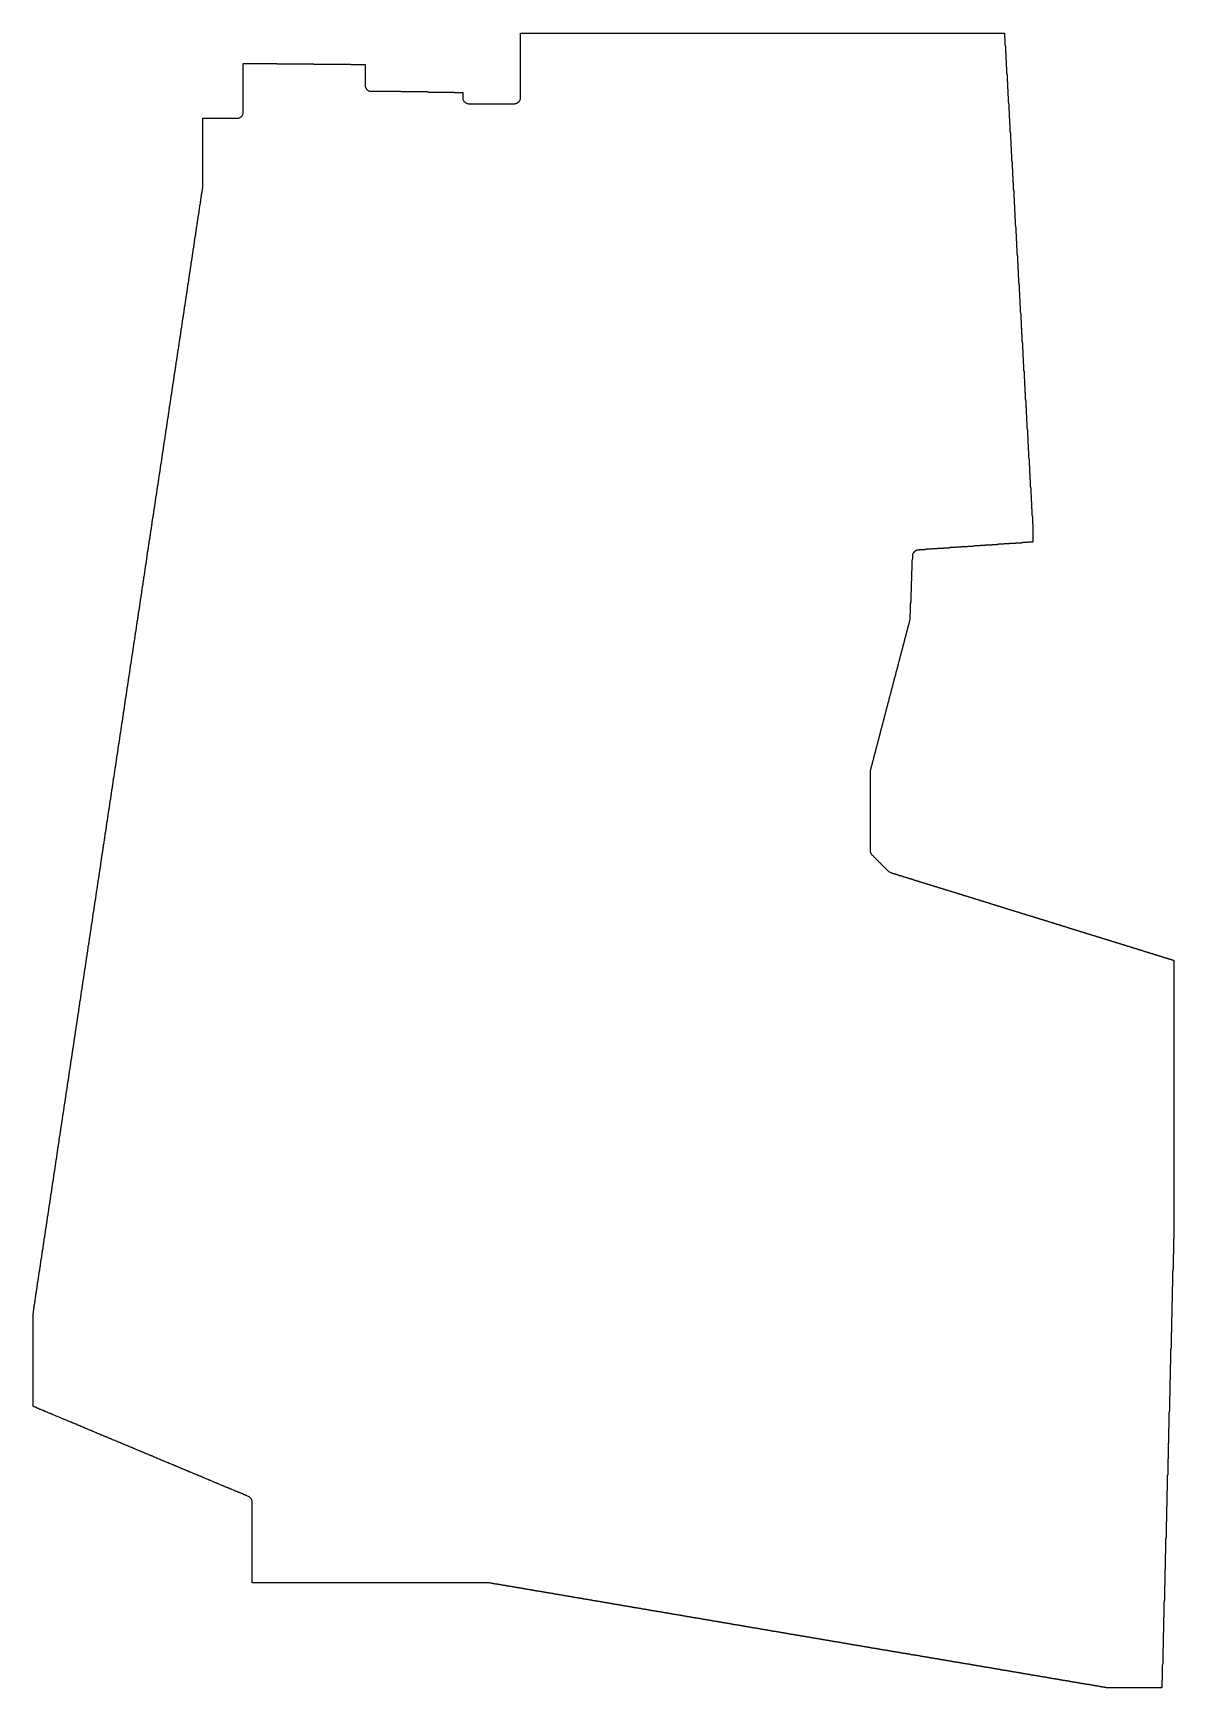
# Model space of a CAD drawing. Header units: metres. Extents: x 500 to 120559, y -30426 to 143676.
import ezdxf

# ---------------------------------------------------------------- set-up
doc = ezdxf.new("R2010")
doc.units = ezdxf.units.M
doc.layers.add('alpha_boundary_shrunk', color=7, linetype='Continuous')

msp = doc.modelspace()

# ---------------------------------------------------------------- linework, layer by layer
at = {"layer": 'alpha_boundary_shrunk', "color": 1}
msp.add_lwpolyline([(500, -801), (500, 8933), (510, 8955), (524, 8999), (535, 9044), (542, 9090), (544, 9136), (544, 9239), (553, 9261), (568, 9305), (579, 9350), (585, 9396), (587, 9442), (587, 9545), (597, 9567), (612, 9611), (622, 9656), (629, 9702), (631, 9748), (631, 9851), (641, 9872), (656, 9916), (666, 9961), (673, 10007), (675, 10054), (675, 10156), (684, 10178), (699, 10222), (710, 10267), (716, 10313), (718, 10359), (718, 10462), (728, 10484), (743, 10528), (754, 10573), (760, 10619), (762, 10665), (762, 10724), (772, 10746), (787, 10790), (797, 10835), (804, 10881), (806, 10927), (806, 11030), (816, 11052), (830, 11096), (841, 11141), (847, 11187), (850, 11233), (850, 11336), (859, 11358), (874, 11402), (885, 11447), (891, 11493), (893, 11539), (893, 11598), (903, 11620), (918, 11664), (928, 11709), (935, 11755), (937, 11801), (937, 11904), (947, 11926), (961, 11970), (972, 12015), (978, 12061), (981, 12107), (981, 12210), (990, 12232), (1005, 12275), (1016, 12321), (1022, 12366), (1024, 12413), (1024, 12472), (1034, 12494), (1049, 12538), (1059, 12583), (1066, 12629), (1068, 12675), (1068, 12821), (1078, 12843), (1092, 12887), (1103, 12932), (1109, 12978), (1112, 13024), (1112, 13083), (1121, 13105), (1136, 13149), (1147, 13194), (1153, 13240), (1155, 13287), (1155, 13346), (1165, 13367), (1180, 13411), (1190, 13456), (1197, 13502), (1199, 13549), (1199, 13651), (1209, 13673), (1223, 13717), (1234, 13762), (1241, 13808), (1243, 13854), (1243, 13914), (1252, 13935), (1267, 13979), (1278, 14024), (1284, 14070), (1286, 14117), (1286, 14219), (1296, 14241), (1311, 14285), (1321, 14330), (1328, 14376), (1330, 14422), (1330, 14525), (1340, 14547), (1355, 14591), (1365, 14636), (1372, 14682), (1374, 14728), (1374, 14787), (1383, 14809), (1398, 14853), (1409, 14898), (1415, 14944), (1417, 14990), (1417, 15093), (1427, 15115), (1442, 15159), (1453, 15204), (1459, 15250), (1461, 15296), (1461, 15399), (1471, 15421), (1486, 15465), (1496, 15510), (1503, 15556), (1505, 15602), (1505, 15661), (1515, 15683), (1529, 15727), (1540, 15772), (1546, 15818), (1549, 15864), (1549, 15967), (1558, 15989), (1573, 16033), (1584, 16078), (1590, 16124), (1592, 16170), (1592, 16273), (1602, 16295), (1617, 16338), (1627, 16384), (1634, 16429), (1636, 16476), (1636, 16535), (1646, 16557), (1660, 16601), (1671, 16646), (1677, 16692), (1680, 16738), (1680, 16841), (1689, 16862), (1704, 16906), (1715, 16951), (1721, 16997), (1723, 17044), (1723, 17146), (1733, 17168), (1748, 17212), (1758, 17257), (1765, 17303), (1767, 17350), (1767, 17409), (1777, 17430), (1791, 17474), (1802, 17519), (1808, 17565), (1811, 17612), (1811, 17714), (1820, 17736), (1835, 17780), (1846, 17825), (1852, 17871), (1854, 17917), (1854, 17976), (1864, 17998), (1879, 18042), (1889, 18087), (1896, 18133), (1898, 18180), (1898, 18282), (1908, 18304), (1922, 18348), (1933, 18393), (1940, 18439), (1942, 18485), (1942, 18588), (1951, 18610), (1966, 18654), (1977, 18699), (1983, 18745), (1985, 18791), (1985, 18850), (1995, 18872), (2010, 18916), (2021, 18961), (2027, 19007), (2029, 19053), (2029, 19156), (2039, 19178), (2054, 19222), (2064, 19267), (2071, 19313), (2073, 19359), (2073, 19462), (2082, 19484), (2097, 19528), (2108, 19573), (2114, 19619), (2116, 19665), (2116, 19724), (2126, 19746), (2141, 19790), (2152, 19835), (2158, 19881), (2160, 19927), (2160, 20030), (2170, 20052), (2185, 20096), (2195, 20141), (2202, 20187), (2204, 20233), (2204, 20336), (2214, 20357), (2228, 20401), (2239, 20447), (2245, 20492), (2248, 20539), (2248, 20598), (2257, 20620), (2272, 20664), (2283, 20709), (2289, 20755), (2291, 20801), (2291, 20904), (2301, 20925), (2316, 20969), (2326, 21014), (2333, 21060), (2335, 21107), (2335, 21166), (2345, 21188), (2359, 21231), (2370, 21277), (2376, 21323), (2379, 21369), (2379, 21472), (2388, 21493), (2403, 21537), (2414, 21582), (2420, 21628), (2422, 21675), (2422, 21777), (2432, 21799), (2447, 21843), (2457, 21888), (2464, 21934), (2466, 21980), (2466, 22039), (2476, 22061), (2490, 22105), (2501, 22150), (2507, 22196), (2510, 22243), (2510, 22345), (2519, 22367), (2534, 22411), (2545, 22456), (2551, 22502), (2553, 22548), (2553, 22651), (2563, 22673), (2578, 22717), (2588, 22762), (2595, 22808), (2597, 22854), (2597, 22913), (2607, 22935), (2621, 22979), (2632, 23024), (2639, 23070), (2641, 23116), (2641, 23219), (2650, 23241), (2665, 23285), (2676, 23330), (2682, 23376), (2684, 23422), (2684, 23525), (2694, 23547), (2709, 23591), (2720, 23636), (2726, 23682), (2728, 23728), (2728, 23787), (2738, 23809), (2753, 23853), (2763, 23898), (2770, 23944), (2772, 23990), (2772, 24093), (2781, 24115), (2796, 24159), (2807, 24204), (2813, 24250), (2815, 24296), (2815, 24355), (2825, 24377), (2840, 24421), (2851, 24466), (2857, 24512), (2859, 24558), (2859, 24661), (2869, 24683), (2884, 24727), (2894, 24772), (2901, 24818), (2903, 24864), (2903, 24967), (2913, 24988), (2927, 25032), (2938, 25077), (2944, 25123), (2947, 25170), (2947, 25229), (2956, 25251), (2971, 25294), (2982, 25340), (2988, 25385), (2990, 25432), (2990, 25535), (3000, 25556), (3015, 25600), (3025, 25645), (3032, 25691), (3034, 25738), (3034, 25840), (3044, 25862), (3058, 25906), (3069, 25951), (3075, 25997), (3078, 26043), (3078, 26102), (3087, 26124), (3102, 26168), (3113, 26213), (3119, 26259), (3121, 26306), (3121, 26408), (3131, 26430), (3146, 26474), (3156, 26519), (3163, 26565), (3165, 26611), (3165, 26714), (3175, 26736), (3189, 26780), (3200, 26825), (3207, 26871), (3209, 26917), (3209, 26976), (3218, 26998), (3233, 27042), (3244, 27087), (3250, 27133), (3252, 27179), (3252, 27282), (3262, 27304), (3277, 27348), (3287, 27393), (3294, 27439), (3296, 27485), (3296, 27544), (3306, 27566), (3320, 27610), (3331, 27655), (3338, 27701), (3340, 27747), (3340, 27850), (3349, 27872), (3364, 27916), (3375, 27961), (3381, 28007), (3383, 28053), (3383, 28156), (3393, 28178), (3408, 28222), (3419, 28267), (3425, 28313), (3427, 28359), (3427, 28418), (3437, 28440), (3452, 28484), (3462, 28529), (3469, 28575), (3471, 28621), (3471, 28724), (3480, 28746), (3495, 28790), (3506, 28835), (3512, 28881), (3514, 28927), (3514, 29030), (3524, 29051), (3539, 29095), (3550, 29140), (3556, 29186), (3558, 29233), (3558, 29292), (3568, 29314), (3583, 29357), (3593, 29403), (3600, 29448), (3602, 29495), (3602, 29597), (3612, 29619), (3626, 29663), (3637, 29708), (3643, 29754), (3646, 29801), (3646, 29903), (3655, 29925), (3670, 29969), (3681, 30014), (3687, 30060), (3689, 30106), (3689, 30165), (3699, 30187), (3714, 30231), (3724, 30276), (3731, 30322), (3733, 30369), (3733, 30471), (3743, 30493), (3757, 30537), (3768, 30582), (3774, 30628), (3777, 30674), (3777, 30777), (3786, 30799), (3801, 30843), (3812, 30888), (3818, 30934), (3820, 30980), (3820, 31039), (3830, 31061), (3845, 31105), (3855, 31150), (3862, 31196), (3864, 31242), (3864, 31345), (3874, 31367), (3888, 31411), (3899, 31456), (3906, 31502), (3908, 31548), (3908, 31607), (3917, 31629), (3932, 31673), (3943, 31718), (3949, 31764), (3951, 31810), (3951, 31913), (3961, 31935), (3976, 31979), (3986, 32024), (3993, 32070), (3995, 32116), (3995, 32219), (4005, 32241), (4019, 32285), (4030, 32330), (4037, 32376), (4039, 32422), (4039, 32481), (4048, 32503), (4063, 32547), (4074, 32592), (4080, 32638), (4082, 32684), (4082, 32787), (4092, 32809), (4107, 32852), (4118, 32898), (4124, 32943), (4126, 32990), (4126, 33093), (4136, 33114), (4151, 33158), (4161, 33203), (4168, 33249), (4170, 33296), (4170, 33355), (4179, 33376), (4194, 33420), (4205, 33466), (4211, 33511), (4213, 33558), (4213, 33660), (4223, 33682), (4238, 33726), (4249, 33771), (4255, 33817), (4257, 33864), (4257, 33966), (4267, 33988), (4282, 34032), (4292, 34077), (4299, 34123), (4301, 34169), (4301, 34228), (4311, 34250), (4325, 34294), (4336, 34339), (4342, 34385), (4345, 34431), (4345, 34534), (4354, 34556), (4369, 34600), (4380, 34645), (4386, 34691), (4388, 34737), (4388, 34796), (4398, 34818), (4413, 34862), (4423, 34907), (4430, 34953), (4432, 34999), (4432, 35102), (4442, 35124), (4456, 35168), (4467, 35213), (4473, 35259), (4476, 35305), (4476, 35408), (4485, 35430), (4500, 35474), (4511, 35519), (4517, 35565), (4519, 35611), (4519, 35670), (4529, 35692), (4544, 35736), (4554, 35781), (4561, 35827), (4563, 35873), (4563, 35976), (4573, 35998), (4587, 36042), (4598, 36087), (4605, 36133), (4607, 36179), (4607, 36282), (4616, 36304), (4631, 36348), (4642, 36393), (4648, 36439), (4650, 36485), (4650, 36544), (4660, 36566), (4675, 36610), (4685, 36655), (4692, 36701), (4694, 36747), (4694, 36850), (4704, 36872), (4719, 36915), (4729, 36961), (4736, 37006), (4738, 37053), (4738, 37155), (4747, 37177), (4762, 37221), (4773, 37266), (4779, 37312), (4781, 37359), (4781, 37418), (4791, 37439), (4806, 37483), (4817, 37529), (4823, 37574), (4825, 37621), (4825, 37723), (4835, 37745), (4850, 37789), (4860, 37834), (4867, 37880), (4869, 37927), (4869, 37986), (4878, 38007), (4893, 38051), (4904, 38096), (4910, 38142), (4912, 38189), (4912, 38291), (4922, 38313), (4937, 38357), (4948, 38402), (4954, 38448), (4956, 38494), (4956, 38597), (4966, 38619), (4981, 38663), (4991, 38708), (4998, 38754), (5000, 38800), (5000, 38903), (5010, 38925), (5024, 38969), (5035, 39014), (5041, 39060), (5044, 39106), (5044, 39165), (5053, 39187), (5068, 39231), (5079, 39276), (5085, 39322), (5087, 39368), (5087, 39471), (5097, 39493), (5112, 39537), (5122, 39582), (5129, 39628), (5131, 39674), (5131, 39733), (5141, 39755), (5155, 39799), (5166, 39844), (5172, 39890), (5175, 39936), (5175, 40039), (5184, 40061), (5199, 40105), (5210, 40150), (5216, 40196), (5218, 40242), (5218, 40345), (5228, 40367), (5243, 40410), (5253, 40456), (5260, 40501), (5262, 40548), (5262, 40607), (5272, 40629), (5286, 40673), (5297, 40718), (5304, 40764), (5306, 40810), (5306, 40913), (5315, 40935), (5330, 40978), (5341, 41024), (5347, 41069), (5349, 41116), (5349, 41218), (5359, 41240), (5374, 41284), (5384, 41329), (5391, 41375), (5393, 41422), (5393, 41481), (5403, 41502), (5418, 41546), (5428, 41591), (5435, 41637), (5437, 41684), (5437, 41786), (5446, 41808), (5461, 41852), (5472, 41897), (5478, 41943), (5480, 41989), (5480, 42049), (5490, 42070), (5505, 42114), (5516, 42159), (5522, 42205), (5524, 42252), (5524, 42354), (5534, 42376), (5549, 42420), (5559, 42465), (5566, 42511), (5568, 42557), (5568, 42660), (5577, 42682), (5592, 42726), (5603, 42771), (5609, 42817), (5611, 42863), (5611, 42922), (5621, 42944), (5636, 42988), (5647, 43033), (5653, 43079), (5655, 43125), (5655, 43228), (5665, 43250), (5680, 43294), (5690, 43339), (5697, 43385), (5699, 43431), (5699, 43534), (5709, 43556), (5723, 43600), (5734, 43645), (5740, 43691), (5743, 43737), (5743, 43796), (5752, 43818), (5767, 43862), (5778, 43907), (5784, 43953), (5786, 43999), (5786, 44102), (5796, 44124), (5811, 44168), (5821, 44213), (5828, 44259), (5830, 44305), (5830, 44408), (5840, 44430), (5854, 44473), (5865, 44519), (5871, 44564), (5874, 44611), (5874, 44670), (5883, 44692), (5898, 44736), (5909, 44781), (5915, 44827), (5917, 44873), (5917, 44976), (5927, 44997), (5942, 45041), (5952, 45087), (5959, 45132), (5961, 45179), (5961, 45238), (5971, 45260), (5985, 45304), (5996, 45349), (6003, 45395), (6005, 45441), (6005, 45544), (6014, 45565), (6029, 45609), (6040, 45654), (6046, 45700), (6048, 45747), (6048, 45849), (6058, 45871), (6073, 45915), (6083, 45960), (6090, 46006), (6092, 46052), (6092, 46112), (6102, 46133), (6117, 46177), (6127, 46222), (6134, 46268), (6136, 46315), (6136, 46417), (6145, 46439), (6160, 46483), (6171, 46528), (6177, 46574), (6179, 46620), (6179, 46723), (6189, 46745), (6204, 46789), (6215, 46834), (6221, 46880), (6223, 46926), (6223, 46985), (6233, 47007), (6248, 47051), (6258, 47096), (6265, 47142), (6267, 47188), (6267, 47291), (6276, 47313), (6291, 47357), (6302, 47402), (6308, 47448), (6310, 47494), (6310, 47597), (6320, 47619), (6335, 47663), (6346, 47708), (6352, 47754), (6354, 47800), (6354, 47859), (6364, 47881), (6379, 47925), (6389, 47970), (6396, 48016), (6398, 48062), (6398, 48165), (6408, 48187), (6422, 48231), (6433, 48276), (6439, 48322), (6442, 48368), (6442, 48427), (6451, 48449), (6466, 48493), (6477, 48538), (6483, 48584), (6485, 48630), (6485, 48733), (6495, 48755), (6510, 48799), (6520, 48844), (6527, 48890), (6529, 48936), (6529, 49039), (6539, 49060), (6553, 49104), (6564, 49149), (6570, 49195), (6573, 49242), (6573, 49301), (6582, 49323), (6597, 49367), (6608, 49412), (6614, 49458), (6616, 49504), (6616, 49607), (6626, 49628), (6641, 49672), (6651, 49717), (6658, 49763), (6660, 49810), (6660, 49912), (6670, 49934), (6684, 49978), (6695, 50023), (6702, 50069), (6704, 50115), (6704, 50174), (6713, 50196), (6728, 50240), (6739, 50285), (6745, 50331), (6747, 50378), (6747, 50480), (6757, 50502), (6772, 50546), (6782, 50591), (6789, 50637), (6791, 50683), (6791, 50830), (6801, 50852), (6816, 50896), (6826, 50941), (6833, 50987), (6835, 51033), (6835, 51092), (6844, 51114), (6859, 51158), (6870, 51203), (6876, 51249), (6878, 51295), (6878, 51354), (6888, 51376), (6903, 51420), (6914, 51465), (6920, 51511), (6922, 51557), (6922, 51660), (6932, 51682), (6947, 51726), (6957, 51771), (6964, 51817), (6966, 51863), (6966, 51922), (6975, 51944), (6990, 51988), (7001, 52033), (7007, 52079), (7009, 52125), (7009, 52228), (7019, 52250), (7034, 52294), (7045, 52339), (7051, 52385), (7053, 52431), (7053, 52490), (7063, 52512), (7078, 52556), (7088, 52601), (7095, 52647), (7097, 52693), (7097, 52796), (7107, 52818), (7121, 52862), (7132, 52907), (7138, 52953), (7141, 52999), (7141, 53102), (7150, 53123), (7165, 53167), (7176, 53212), (7182, 53258), (7184, 53305), (7184, 53364), (7194, 53386), (7209, 53429), (7219, 53475), (7226, 53520), (7228, 53567), (7228, 53670), (7238, 53691), (7252, 53735), (7263, 53780), (7269, 53826), (7272, 53873), (7272, 53975), (7281, 53997), (7296, 54041), (7307, 54086), (7313, 54132), (7315, 54178), (7315, 54281), (7325, 54303), (7340, 54347), (7350, 54392), (7357, 54438), (7359, 54484), (7359, 54543), (7369, 54565), (7383, 54609), (7394, 54654), (7401, 54700), (7403, 54746), (7403, 54849), (7412, 54871), (7427, 54915), (7438, 54960), (7444, 55006), (7446, 55052), (7446, 55111), (7456, 55133), (7471, 55177), (7481, 55222), (7488, 55268), (7490, 55314), (7490, 55417), (7500, 55439), (7515, 55483), (7525, 55528), (7532, 55574), (7534, 55620), (7534, 55679), (7543, 55701), (7558, 55745), (7569, 55790), (7575, 55836), (7577, 55882), (7577, 55985), (7587, 56007), (7602, 56051), (7613, 56096), (7619, 56142), (7621, 56188), (7621, 56291), (7631, 56313), (7646, 56357), (7656, 56402), (7663, 56448), (7665, 56494), (7665, 56553), (7675, 56575), (7689, 56619), (7700, 56664), (7706, 56710), (7709, 56756), (7709, 56859), (7718, 56881), (7733, 56925), (7744, 56970), (7750, 57016), (7752, 57062), (7752, 57165), (7762, 57186), (7777, 57230), (7787, 57275), (7794, 57321), (7796, 57368), (7796, 57427), (7806, 57449), (7820, 57492), (7831, 57538), (7837, 57583), (7840, 57630), (7840, 57732), (7849, 57754), (7864, 57798), (7875, 57843), (7881, 57889), (7883, 57936), (7883, 58038), (7893, 58060), (7908, 58104), (7918, 58149), (7925, 58195), (7927, 58241), (7927, 58300), (7937, 58322), (7951, 58366), (7962, 58411), (7968, 58457), (7971, 58504), (7971, 58606), (7980, 58628), (7995, 58672), (8006, 58717), (8012, 58763), (8014, 58809), (8014, 58868), (8024, 58890), (8039, 58934), (8049, 58979), (8056, 59025), (8058, 59071), (8058, 59174), (8068, 59196), (8082, 59240), (8093, 59285), (8100, 59331), (8102, 59377), (8102, 59480), (8111, 59502), (8126, 59546), (8137, 59591), (8143, 59637), (8145, 59683), (8145, 59742), (8155, 59764), (8170, 59808), (8180, 59853), (8187, 59899), (8189, 59945), (8189, 60048), (8199, 60070), (8214, 60114), (8224, 60159), (8231, 60205), (8233, 60251), (8233, 60354), (8242, 60376), (8257, 60420), (8268, 60465), (8274, 60511), (8276, 60557), (8276, 60616), (8286, 60638), (8301, 60682), (8312, 60727), (8318, 60773), (8320, 60819), (8320, 60922), (8330, 60944), (8345, 60987), (8355, 61033), (8362, 61079), (8364, 61125), (8364, 61228), (8374, 61249), (8388, 61293), (8399, 61338), (8405, 61384), (8408, 61431), (8408, 61490), (8417, 61512), (8432, 61555), (8443, 61601), (8449, 61646), (8451, 61693), (8451, 61795), (8461, 61817), (8476, 61861), (8486, 61906), (8493, 61952), (8495, 61999), (8495, 62058), (8505, 62079), (8519, 62123), (8530, 62168), (8536, 62214), (8539, 62261), (8539, 62363), (8548, 62385), (8563, 62429), (8574, 62474), (8580, 62520), (8582, 62567), (8582, 62669), (8592, 62691), (8607, 62735), (8617, 62780), (8624, 62826), (8626, 62872), (8626, 62931), (8636, 62953), (8650, 62997), (8661, 63042), (8667, 63088), (8670, 63134), (8670, 63237), (8679, 63259), (8694, 63303), (8705, 63348), (8711, 63394), (8713, 63440), (8713, 63543), (8723, 63565), (8738, 63609), (8748, 63654), (8755, 63700), (8757, 63746), (8757, 63805), (8767, 63827), (8781, 63871), (8792, 63916), (8799, 63962), (8801, 64008), (8801, 64111), (8810, 64133), (8825, 64177), (8836, 64222), (8842, 64268), (8844, 64314), (8844, 64417), (8854, 64439), (8869, 64483), (8880, 64528), (8886, 64574), (8888, 64620), (8888, 64679), (8898, 64701), (8913, 64745), (8923, 64790), (8930, 64836), (8932, 64882), (8932, 64985), (8941, 65007), (8956, 65050), (8967, 65096), (8973, 65141), (8975, 65188), (8975, 65291), (8985, 65312), (9000, 65356), (9011, 65401), (9017, 65447), (9019, 65494), (9019, 65553), (9029, 65574), (9044, 65618), (9054, 65664), (9061, 65709), (9063, 65756), (9063, 65858), (9073, 65880), (9087, 65924), (9098, 65969), (9104, 66015), (9107, 66062), (9107, 66121), (9116, 66142), (9131, 66186), (9142, 66231), (9148, 66277), (9150, 66324), (9150, 66426), (9160, 66448), (9175, 66492), (9185, 66537), (9192, 66583), (9194, 66629), (9194, 66732), (9204, 66754), (9218, 66798), (9229, 66843), (9235, 66889), (9238, 66935), (9238, 66994), (9247, 67016), (9262, 67060), (9273, 67105), (9279, 67151), (9281, 67197), (9281, 67300), (9291, 67322), (9306, 67366), (9316, 67411), (9323, 67457), (9325, 67503), (9325, 67606), (9335, 67628), (9349, 67672), (9360, 67717), (9366, 67763), (9369, 67809), (9369, 67868), (9378, 67890), (9393, 67934), (9404, 67979), (9410, 68025), (9412, 68071), (9412, 68174), (9422, 68196), (9437, 68240), (9447, 68285), (9454, 68331), (9456, 68377), (9456, 68480), (9466, 68502), (9480, 68546), (9491, 68591), (9498, 68637), (9500, 68683), (9500, 68742), (9509, 68764), (9524, 68808), (9535, 68853), (9541, 68899), (9543, 68945), (9543, 69048), (9553, 69070), (9568, 69113), (9579, 69159), (9585, 69204), (9587, 69251), (9587, 69310), (9597, 69332), (9612, 69376), (9622, 69421), (9629, 69467), (9631, 69513), (9631, 69616), (9640, 69637), (9655, 69681), (9666, 69726), (9672, 69772), (9674, 69819), (9674, 69921), (9684, 69943), (9699, 69987), (9710, 70032), (9716, 70078), (9718, 70125), (9718, 70184), (9728, 70205), (9743, 70249), (9753, 70294), (9760, 70340), (9762, 70387), (9762, 70489), (9772, 70511), (9786, 70555), (9797, 70600), (9803, 70646), (9806, 70692), (9806, 70795), (9815, 70817), (9830, 70861), (9841, 70906), (9847, 70952), (9849, 70998), (9849, 71057), (9859, 71079), (9874, 71123), (9884, 71168), (9891, 71214), (9893, 71260), (9893, 71363), (9903, 71385), (9917, 71429), (9928, 71474), (9934, 71520), (9937, 71566), (9937, 71669), (9946, 71691), (9961, 71735), (9972, 71780), (9978, 71826), (9980, 71872), (9980, 71931), (9990, 71953), (10005, 71997), (10015, 72042), (10022, 72088), (10024, 72134), (10024, 72237), (10034, 72259), (10048, 72303), (10059, 72348), (10066, 72394), (10068, 72440), (10068, 72499), (10077, 72521), (10092, 72565), (10103, 72610), (10109, 72656), (10111, 72702), (10111, 72805), (10121, 72827), (10136, 72871), (10146, 72916), (10153, 72962), (10155, 73008), (10155, 73111), (10165, 73132), (10179, 73176), (10190, 73222), (10197, 73267), (10199, 73314), (10199, 73373), (10208, 73395), (10223, 73439), (10234, 73484), (10240, 73530), (10242, 73576), (10242, 73679), (10252, 73700), (10267, 73744), (10278, 73789), (10284, 73835), (10286, 73882), (10286, 73984), (10296, 74006), (10311, 74050), (10321, 74095), (10328, 74141), (10330, 74187), (10330, 74247), (10339, 74268), (10354, 74312), (10365, 74357), (10371, 74403), (10373, 74450), (10373, 74552), (10383, 74574), (10398, 74618), (10409, 74663), (10415, 74709), (10417, 74755), (10417, 74858), (10427, 74880), (10442, 74924), (10452, 74969), (10459, 75015), (10461, 75061), (10461, 75120), (10471, 75142), (10485, 75186), (10496, 75231), (10502, 75277), (10505, 75323), (10505, 75426), (10514, 75448), (10529, 75492), (10540, 75537), (10546, 75583), (10548, 75629), (10548, 75732), (10558, 75754), (10573, 75798), (10583, 75843), (10590, 75889), (10592, 75935), (10592, 75994), (10602, 76016), (10616, 76060), (10627, 76105), (10633, 76151), (10636, 76197), (10636, 76300), (10645, 76322), (10660, 76366), (10671, 76411), (10677, 76457), (10679, 76503), (10679, 76606), (10689, 76628), (10704, 76671), (10714, 76717), (10721, 76762), (10723, 76809), (10723, 76911), (10733, 76933), (10747, 76977), (10758, 77022), (10765, 77068), (10767, 77115), (10767, 77174), (10776, 77195), (10791, 77239), (10802, 77285), (10808, 77330), (10810, 77377), (10810, 77436), (10820, 77458), (10835, 77502), (10845, 77547), (10852, 77593), (10854, 77639), (10854, 77742), (10864, 77763), (10879, 77807), (10889, 77852), (10896, 77898), (10898, 77945), (10898, 78047), (10907, 78069), (10922, 78113), (10933, 78158), (10939, 78204), (10941, 78250), (10941, 78310), (10951, 78331), (10966, 78375), (10977, 78420), (10983, 78466), (10985, 78513), (10985, 78615), (10995, 78637), (11010, 78681), (11020, 78726), (11027, 78772), (11029, 78818), (11029, 78921), (11038, 78943), (11053, 78987), (11064, 79032), (11070, 79078), (11072, 79124), (11072, 79183), (11082, 79205), (11097, 79249), (11108, 79294), (11114, 79340), (11116, 79386), (11116, 79489), (11126, 79511), (11141, 79555), (11151, 79600), (11158, 79646), (11160, 79692), (11160, 79751), (11170, 79773), (11184, 79817), (11195, 79862), (11201, 79908), (11204, 79954), (11204, 80057), (11213, 80079), (11228, 80123), (11239, 80168), (11245, 80214), (11247, 80260), (11247, 80363), (11257, 80385), (11272, 80429), (11282, 80474), (11289, 80520), (11291, 80566), (11291, 80625), (11301, 80647), (11315, 80691), (11326, 80736), (11332, 80782), (11335, 80828), (11335, 80931), (11344, 80953), (11359, 80997), (11370, 81042), (11376, 81088), (11378, 81134), (11378, 81237), (11388, 81258), (11403, 81302), (11413, 81347), (11420, 81393), (11422, 81440), (11422, 81499), (11432, 81521), (11446, 81564), (11457, 81610), (11464, 81656), (11466, 81702), (11466, 81805), (11475, 81826), (11490, 81870), (11501, 81915), (11507, 81961), (11509, 82008), (11509, 82110), (11519, 82132), (11534, 82176), (11544, 82221), (11551, 82267), (11553, 82313), (11553, 82372), (11563, 82394), (11578, 82438), (11588, 82483), (11595, 82529), (11597, 82576), (11597, 82678), (11606, 82700), (11621, 82744), (11632, 82789), (11638, 82835), (11640, 82881), (11640, 82940), (11650, 82962), (11665, 83006), (11676, 83051), (11682, 83097), (11684, 83144), (11684, 83246), (11694, 83268), (11709, 83312), (11719, 83357), (11726, 83403), (11728, 83449), (11728, 83552), (11737, 83574), (11752, 83618), (11763, 83663), (11769, 83709), (11771, 83755), (11771, 83814), (11781, 83836), (11796, 83880), (11807, 83925), (11813, 83971), (11815, 84017), (11815, 84120), (11825, 84142), (11840, 84186), (11850, 84231), (11857, 84277), (11859, 84323), (11859, 84426), (11869, 84448), (11883, 84492), (11894, 84537), (11900, 84583), (11903, 84629), (11903, 84688), (11912, 84710), (11927, 84754), (11938, 84799), (11944, 84845), (11946, 84891), (11946, 84994), (11956, 85016), (11971, 85060), (11981, 85105), (11988, 85151), (11990, 85197), (11990, 85300), (12000, 85321), (12014, 85365), (12025, 85410), (12031, 85456), (12034, 85503), (12034, 85562), (12043, 85584), (12058, 85627), (12069, 85673), (12075, 85718), (12077, 85765), (12077, 85868), (12087, 85889), (12102, 85933), (12112, 85978), (12119, 86024), (12121, 86071), (12121, 86130), (12131, 86151), (12145, 86195), (12156, 86241), (12163, 86286), (12165, 86333), (12165, 86435), (12174, 86457), (12189, 86501), (12200, 86546), (12206, 86592), (12208, 86639), (12208, 86741), (12218, 86763), (12233, 86807), (12243, 86852), (12250, 86898), (12252, 86944), (12252, 87003), (12262, 87025), (12277, 87069), (12287, 87114), (12294, 87160), (12296, 87206), (12296, 87309), (12305, 87331), (12320, 87375), (12331, 87420), (12337, 87466), (12339, 87512), (12339, 87615), (12349, 87637), (12364, 87681), (12375, 87726), (12381, 87772), (12383, 87818), (12383, 87877), (12393, 87899), (12408, 87943), (12418, 87988), (12425, 88034), (12427, 88080), (12427, 88183), (12436, 88205), (12451, 88249), (12462, 88294), (12468, 88340), (12470, 88386), (12470, 88489), (12480, 88511), (12495, 88555), (12506, 88600), (12512, 88646), (12514, 88692), (12514, 88838), (12524, 88860), (12539, 88904), (12549, 88949), (12556, 88995), (12558, 89041), (12558, 89100), (12568, 89122), (12582, 89166), (12593, 89211), (12599, 89257), (12602, 89304), (12602, 89363), (12611, 89384), (12626, 89428), (12637, 89473), (12643, 89519), (12645, 89566), (12645, 89668), (12655, 89690), (12670, 89734), (12680, 89779), (12687, 89825), (12689, 89871), (12689, 89930), (12699, 89952), (12713, 89996), (12724, 90041), (12730, 90087), (12733, 90134), (12733, 90236), (12742, 90258), (12757, 90302), (12768, 90347), (12774, 90393), (12776, 90439), (12776, 90498), (12786, 90520), (12801, 90564), (12811, 90609), (12818, 90655), (12820, 90702), (12820, 90804), (12830, 90826), (12844, 90870), (12855, 90915), (12862, 90961), (12864, 91007), (12864, 91066), (12873, 91088), (12888, 91132), (12899, 91177), (12905, 91223), (12907, 91269), (12907, 91372), (12917, 91394), (12932, 91438), (12942, 91483), (12949, 91529), (12951, 91575), (12951, 91678), (12961, 91700), (12976, 91744), (12986, 91789), (12993, 91835), (12995, 91881), (12995, 91940), (13004, 91962), (13019, 92006), (13030, 92051), (13036, 92097), (13038, 92143), (13038, 92290), (13048, 92311), (13063, 92355), (13074, 92401), (13080, 92446), (13082, 92493), (13082, 92552), (13092, 92574), (13107, 92618), (13117, 92663), (13124, 92709), (13126, 92755), (13126, 92814), (13135, 92836), (13150, 92880), (13161, 92925), (13167, 92971), (13169, 93017), (13169, 93120), (13179, 93142), (13194, 93185), (13205, 93231), (13211, 93276), (13213, 93323), (13213, 93382), (13223, 93404), (13238, 93448), (13248, 93493), (13255, 93539), (13257, 93585), (13257, 93688), (13267, 93709), (13281, 93753), (13292, 93799), (13298, 93844), (13301, 93891), (13301, 93993), (13310, 94015), (13325, 94059), (13336, 94104), (13342, 94150), (13344, 94197), (13344, 94256), (13354, 94277), (13369, 94321), (13379, 94366), (13386, 94412), (13388, 94459), (13388, 94561), (13398, 94583), (13412, 94627), (13423, 94672), (13429, 94718), (13432, 94764), (13432, 94867), (13441, 94889), (13456, 94933), (13467, 94978), (13473, 95024), (13475, 95070), (13475, 95129), (13485, 95151), (13500, 95195), (13510, 95240), (13517, 95286), (13519, 95332), (13519, 95435), (13529, 95457), (13543, 95501), (13554, 95546), (13561, 95592), (13563, 95638), (13563, 95741), (13572, 95763), (13587, 95807), (13598, 95852), (13604, 95898), (13606, 95944), (13606, 96003), (13616, 96025), (13631, 96069), (13641, 96114), (13648, 96160), (13650, 96206), (13650, 96309), (13660, 96331), (13675, 96375), (13685, 96420), (13692, 96466), (13694, 96512), (13694, 96571), (13703, 96593), (13718, 96637), (13729, 96682), (13735, 96728), (13737, 96774), (13737, 96877), (13747, 96899), (13762, 96943), (13773, 96988), (13779, 97034), (13781, 97080), (13781, 97183), (13791, 97205), (13806, 97248), (13816, 97294), (13823, 97339), (13825, 97386), (13825, 97445), (13834, 97467), (13849, 97511), (13860, 97556), (13866, 97602), (13869, 97648), (13869, 97751), (13878, 97772), (13893, 97816), (13904, 97862), (13910, 97907), (13912, 97954), (13912, 98056), (13922, 98078), (13937, 98122), (13947, 98167), (13954, 98213), (13956, 98260), (13956, 98319), (13966, 98340), (13980, 98384), (13991, 98429), (13997, 98475), (14000, 98522), (14000, 98624), (14009, 98646), (14024, 98690), (14035, 98735), (14041, 98781), (14043, 98827), (14043, 98930), (14053, 98952), (14068, 98996), (14078, 99041), (14085, 99087), (14087, 99133), (14087, 99192), (14097, 99214), (14111, 99258), (14122, 99303), (14128, 99349), (14131, 99395), (14131, 99498), (14140, 99520), (14155, 99564), (14166, 99609), (14172, 99655), (14174, 99701), (14174, 99804), (14184, 99826), (14199, 99870), (14209, 99915), (14216, 99961), (14218, 100007), (14218, 100066), (14228, 100088), (14242, 100132), (14253, 100177), (14260, 100223), (14262, 100269), (14262, 100372), (14271, 100394), (14286, 100438), (14297, 100483), (14303, 100529), (14305, 100575), (14305, 100634), (14315, 100656), (14330, 100700), (14340, 100745), (14347, 100791), (14349, 100837), (14349, 100940), (14359, 100962), (14374, 101006), (14384, 101051), (14391, 101097), (14393, 101143), (14393, 101246), (14402, 101268), (14417, 101311), (14428, 101357), (14434, 101402), (14436, 101449), (14436, 101508), (14446, 101530), (14461, 101574), (14472, 101619), (14478, 101665), (14480, 101711), (14480, 101814), (14490, 101835), (14505, 101879), (14515, 101924), (14522, 101970), (14524, 102017), (14524, 102119), (14534, 102141), (14548, 102185), (14559, 102230), (14565, 102276), (14568, 102323), (14568, 102382), (14577, 102403), (14592, 102447), (14603, 102492), (14609, 102538), (14611, 102585), (14611, 102687), (14621, 102709), (14636, 102753), (14646, 102798), (14653, 102844), (14655, 102890), (14655, 102993), (14665, 103015), (14679, 103059), (14690, 103104), (14696, 103150), (14699, 103196), (14699, 103255), (14708, 103277), (14723, 103321), (14734, 103366), (14740, 103412), (14742, 103458), (14742, 103561), (14752, 103583), (14767, 103627), (14777, 103672), (14784, 103718), (14786, 103764), (14786, 103823), (14796, 103845), (14810, 103889), (14821, 103934), (14827, 103980), (14830, 104026), (14830, 104129), (14839, 104151), (14854, 104195), (14865, 104240), (14871, 104286), (14873, 104332), (14873, 104435), (14883, 104457), (14898, 104501), (14908, 104546), (14915, 104592), (14917, 104638), (14917, 104697), (14927, 104719), (14941, 104763), (14952, 104808), (14959, 104854), (14961, 104900), (14961, 105003), (14970, 105025), (14985, 105069), (14996, 105114), (15002, 105160), (15004, 105206), (15004, 105309), (15014, 105330), (15029, 105374), (15040, 105420), (15046, 105465), (15048, 105512), (15048, 105571), (15058, 105593), (15073, 105637), (15083, 105682), (15090, 105728), (15092, 105774), (15092, 105877), (15101, 105898), (15116, 105942), (15127, 105987), (15133, 106033), (15135, 106080), (15135, 106182), (15145, 106204), (15160, 106248), (15171, 106293), (15177, 106339), (15179, 106385), (15179, 106445), (15189, 106466), (15204, 106510), (15214, 106555), (15221, 106601), (15223, 106648), (15223, 106750), (15233, 106772), (15247, 106816), (15258, 106861), (15264, 106907), (15267, 106953), (15267, 107012), (15276, 107034), (15291, 107078), (15302, 107123), (15308, 107169), (15310, 107216), (15310, 107318), (15320, 107340), (15335, 107384), (15345, 107429), (15352, 107475), (15354, 107521), (15354, 107624), (15364, 107646), (15378, 107690), (15389, 107735), (15395, 107781), (15398, 107827), (15398, 107886), (15407, 107908), (15422, 107952), (15433, 107997), (15439, 108043), (15441, 108089), (15441, 108192), (15451, 108214), (15466, 108258), (15476, 108303), (15483, 108349), (15485, 108395), (15485, 108498), (15495, 108520), (15509, 108564), (15520, 108609), (15526, 108655), (15529, 108701), (15529, 108760), (15538, 108782), (15553, 108826), (15564, 108871), (15570, 108917), (15572, 108963), (15572, 109066), (15582, 109088), (15597, 109132), (15607, 109177), (15614, 109223), (15616, 109269), (15616, 109372), (15626, 109393), (15640, 109437), (15651, 109482), (15658, 109528), (15660, 109575), (15660, 109634), (15669, 109656), (15684, 109700), (15695, 109745), (15701, 109791), (15703, 109837), (15703, 109940), (15713, 109961), (15728, 110005), (15739, 110050), (15745, 110096), (15747, 110143), (15747, 110245), (15757, 110267), (15772, 110311), (15782, 110356), (15789, 110402), (15791, 110448), (15791, 110507), (15800, 110529), (15815, 110573), (15826, 110618), (15832, 110664), (15834, 110711), (15834, 110813), (15844, 110835), (15859, 110879), (15870, 110924), (15876, 110970), (15878, 111016), (15878, 111075), (15888, 111097), (15903, 111141), (15913, 111186), (15920, 111232), (15922, 111279), (15922, 111381), (15932, 111403), (15946, 111447), (15957, 111492), (15963, 111538), (15966, 111584), (15966, 111687), (15975, 111709), (15990, 111753), (16001, 111798), (16007, 111844), (16009, 111890), (16009, 111949), (16019, 111971), (16034, 112015), (16044, 112060), (16051, 112106), (16053, 112152), (16053, 112255), (16063, 112277), (16077, 112321), (16088, 112366), (16094, 112412), (16097, 112458), (16097, 112561), (16106, 112583), (16121, 112627), (16132, 112672), (16138, 112718), (16140, 112764), (16140, 112823), (16150, 112845), (16165, 112889), (16175, 112934), (16182, 112980), (16184, 113026), (16184, 113129), (16194, 113151), (16208, 113195), (16219, 113240), (16225, 113286), (16228, 113332), (16228, 113435), (16237, 113456), (16252, 113500), (16263, 113545), (16269, 113591), (16271, 113638), (16271, 113697), (16281, 113719), (16296, 113762), (16306, 113808), (16313, 113853), (16315, 113900), (16315, 114003), (16325, 114024), (16339, 114068), (16350, 114113), (16357, 114159), (16359, 114206), (16359, 114265), (16368, 114287), (16383, 114330), (16394, 114376), (16400, 114421), (16402, 114468), (16402, 114570), (16412, 114592), (16427, 114636), (16438, 114681), (16444, 114727), (16446, 114774), (16446, 114876), (16456, 114898), (16471, 114942), (16481, 114987), (16488, 115033), (16490, 115079), (16490, 115138), (16499, 115160), (16514, 115204), (16525, 115249), (16531, 115295), (16533, 115341), (16533, 115444), (16543, 115466), (16558, 115510), (16569, 115555), (16575, 115601), (16577, 115647), (16577, 115750), (16587, 115772), (16602, 115816), (16612, 115861), (16619, 115907), (16621, 115953), (16621, 116012), (16631, 116034), (16645, 116078), (16656, 116123), (16662, 116169), (16665, 116215), (16665, 116318), (16674, 116340), (16689, 116384), (16700, 116429), (16706, 116475), (16708, 116521), (16708, 116624), (16718, 116646), (16733, 116690), (16743, 116735), (16750, 116781), (16752, 116827), (16752, 116886), (16762, 116908), (16776, 116952), (16787, 116997), (16793, 117043), (16796, 117089), (16796, 117192), (16805, 117214), (16820, 117258), (16831, 117303), (16837, 117349), (16839, 117395), (16839, 117454), (16849, 117476), (16864, 117520), (16874, 117565), (16881, 117611), (16883, 117657), (16883, 117760), (16893, 117782), (16907, 117825), (16918, 117871), (16925, 117916), (16927, 117963), (16927, 118066), (16936, 118087), (16951, 118131), (16962, 118176), (16968, 118222), (16970, 118269), (16970, 118371), (16980, 118393), (16995, 118437), (17005, 118482), (17012, 118528), (17014, 118574), (17014, 118633), (17024, 118655), (17038, 118699), (17049, 118744), (17056, 118790), (17058, 118837), (17058, 118939), (17067, 118961), (17082, 119005), (17093, 119050), (17099, 119096), (17101, 119142), (17101, 119201), (17111, 119223), (17126, 119267), (17137, 119312), (17143, 119358), (17145, 119404), (17145, 119507), (17155, 119529), (17170, 119573), (17180, 119618), (17187, 119664), (17189, 119710), (17189, 119813), (17198, 119835), (17213, 119879), (17224, 119924), (17230, 119970), (17232, 120016), (17232, 120075), (17242, 120097), (17257, 120141), (17268, 120186), (17274, 120232), (17276, 120278), (17276, 120381), (17286, 120403), (17301, 120447), (17311, 120492), (17318, 120538), (17320, 120584), (17320, 120643), (17330, 120665), (17344, 120709), (17355, 120754), (17361, 120800), (17364, 120846), (17364, 120949), (17373, 120971), (17388, 121015), (17399, 121060), (17405, 121106), (17407, 121152), (17407, 121255), (17417, 121277), (17432, 121320), (17442, 121366), (17449, 121412), (17451, 121458), (17451, 121517), (17461, 121539), (17475, 121583), (17486, 121628), (17492, 121674), (17495, 121720), (17495, 121823), (17504, 121845), (17519, 121888), (17530, 121934), (17536, 121979), (17538, 122026), (17538, 122128), (17548, 122150), (17563, 122194), (17573, 122239), (17580, 122285), (17582, 122332), (17582, 122391), (17592, 122412), (17606, 122456), (17617, 122501), (17624, 122547), (17626, 122594), (17626, 122696), (17635, 122718), (17650, 122762), (17661, 122807), (17667, 122853), (17669, 122900), (17669, 123002), (17679, 123024), (17694, 123068), (17704, 123113), (17711, 123159), (17713, 123205), (17713, 123264), (17723, 123286), (17738, 123330), (17748, 123375), (17755, 123421), (17757, 123467), (17757, 123570), (17766, 123592), (17781, 123636), (17792, 123681), (17798, 123727), (17800, 123773), (17800, 123876), (17810, 123898), (17825, 123942), (17836, 123987), (17842, 124033), (17844, 124079), (17844, 124138), (17854, 124160), (17869, 124204), (17879, 124249), (17886, 124295), (17888, 124341), (17888, 124444), (17897, 124466), (17912, 124510), (17923, 124555), (17929, 124601), (17931, 124647), (17931, 124706), (17941, 124728), (17956, 124772), (17967, 124817), (17973, 124863), (17975, 124909), (17975, 125012), (17985, 125034), (18000, 125078), (18010, 125123), (18017, 125169), (18019, 125215), (18019, 125318), (18029, 125340), (18043, 125383), (18054, 125429), (18060, 125474), (18063, 125521), (18063, 125580), (18072, 125602), (18087, 125646), (18098, 125691), (18104, 125737), (18106, 125783), (18106, 125886), (18116, 125907), (18131, 125951), (18141, 125997), (18148, 126042), (18150, 126089), (18150, 126191), (18160, 126213), (18174, 126257), (18185, 126302), (18191, 126348), (18194, 126395), (18194, 126454), (18203, 126475), (18218, 126519), (18229, 126564), (18235, 126610), (18237, 126657), (18237, 126759), (18247, 126781), (18262, 126825), (18272, 126870), (18279, 126916), (18281, 126962), (18281, 127065), (18291, 127087), (18305, 127131), (18316, 127176), (18323, 127222), (18325, 127268), (18325, 127327), (18334, 127349), (18349, 127393), (18360, 127438), (18366, 127484), (18368, 127530), (18368, 134719), (22019, 134719), (22068, 134722), (22116, 134729), (22164, 134741), (22210, 134758), (22254, 134779), (22296, 134804), (22336, 134833), (22372, 134866), (22460, 134953), (22493, 134990), (22522, 135029), (22547, 135071), (22568, 135116), (22585, 135162), (22596, 135209), (22604, 135258), (22606, 135307), (22606, 140486), (26053, 140486), (26075, 140477), (26119, 140462), (26164, 140451), (26210, 140445), (26256, 140443), (29985, 140443), (30007, 140433), (30051, 140418), (30096, 140408), (30142, 140401), (30188, 140399), (33873, 140399), (33895, 140389), (33939, 140374), (33984, 140364), (34030, 140357), (34077, 140355), (35455, 140355), (35455, 138147), (35458, 138098), (35465, 138049), (35477, 138001), (35493, 137955), (35514, 137911), (35539, 137869), (35569, 137829), (35602, 137793), (35689, 137706), (35725, 137673), (35765, 137643), (35807, 137618), (35851, 137597), (35897, 137581), (35945, 137569), (35994, 137562), (36043, 137559), (39160, 137559), (39182, 137550), (39226, 137535), (39271, 137524), (39317, 137518), (39363, 137516), (41956, 137516), (41978, 137506), (42022, 137491), (42067, 137480), (42113, 137474), (42159, 137472), (44708, 137472), (44730, 137462), (44774, 137447), (44819, 137437), (44865, 137430), (44911, 137428), (45722, 137428), (45722, 136836), (45724, 136787), (45731, 136738), (45743, 136691), (45760, 136645), (45781, 136600), (45806, 136558), (45835, 136519), (45868, 136482), (45956, 136395), (45992, 136362), (46031, 136333), (46073, 136308), (46118, 136287), (46164, 136270), (46212, 136258), (46260, 136251), (46309, 136249), (51202, 136249), (51251, 136251), (51300, 136258), (51347, 136270), (51394, 136287), (51438, 136308), (51480, 136333), (51519, 136362), (51556, 136395), (51643, 136482), (51676, 136519), (51705, 136558), (51731, 136600), (51752, 136645), (51768, 136691), (51780, 136738), (51787, 136787), (51790, 136836), (51790, 143676), (102735, 143676), (102735, 143302), (102737, 143255), (102743, 143210), (102754, 143164), (102769, 143121), (102778, 143099), (102778, 142515), (102780, 142469), (102787, 142423), (102797, 142378), (102812, 142334), (102822, 142312), (102822, 141773), (102824, 141726), (102830, 141680), (102841, 141635), (102856, 141591), (102866, 141570), (102866, 141030), (102868, 140984), (102874, 140938), (102885, 140893), (102900, 140849), (102909, 140827), (102909, 140244), (102911, 140197), (102918, 140151), (102929, 140106), (102943, 140062), (102953, 140041), (102953, 139501), (102955, 139455), (102962, 139409), (102972, 139364), (102987, 139320), (102997, 139298), (102997, 138715), (102999, 138668), (103005, 138622), (103016, 138577), (103031, 138533), (103040, 138511), (103040, 137972), (103042, 137926), (103049, 137880), (103060, 137835), (103074, 137791), (103084, 137769), (103084, 137185), (103086, 137139), (103093, 137093), (103103, 137048), (103118, 137004), (103128, 136982), (103128, 136443), (103130, 136396), (103136, 136351), (103147, 136305), (103162, 136262), (103171, 136240), (103171, 135656), (103174, 135610), (103180, 135564), (103191, 135519), (103205, 135475), (103215, 135453), (103215, 134914), (103217, 134867), (103224, 134821), (103234, 134776), (103249, 134732), (103259, 134711), (103259, 134171), (103261, 134125), (103267, 134079), (103278, 134034), (103293, 133990), (103302, 133968), (103302, 133385), (103305, 133338), (103311, 133292), (103322, 133247), (103336, 133203), (103346, 133182), (103346, 132642), (103348, 132596), (103355, 132550), (103365, 132505), (103380, 132461), (103390, 132439), (103390, 131856), (103392, 131809), (103398, 131763), (103409, 131718), (103424, 131674), (103434, 131652), (103434, 131113), (103436, 131067), (103442, 131021), (103453, 130976), (103468, 130932), (103477, 130910), (103477, 130326), (103479, 130280), (103486, 130234), (103496, 130189), (103511, 130145), (103521, 130123), (103521, 129584), (103523, 129537), (103529, 129492), (103540, 129446), (103555, 129403), (103565, 129381), (103565, 128797), (103567, 128751), (103573, 128705), (103584, 128660), (103599, 128616), (103608, 128594), (103608, 128055), (103610, 128008), (103617, 127962), (103628, 127917), (103642, 127873), (103652, 127852), (103652, 127312), (103654, 127266), (103661, 127220), (103671, 127175), (103686, 127131), (103696, 127109), (103696, 126526), (103698, 126479), (103704, 126433), (103715, 126388), (103730, 126344), (103739, 126323), (103739, 125783), (103742, 125737), (103748, 125691), (103759, 125646), (103773, 125602), (103783, 125580), (103783, 124997), (103785, 124950), (103792, 124904), (103802, 124859), (103817, 124815), (103827, 124793), (103827, 124254), (103829, 124208), (103835, 124162), (103846, 124117), (103861, 124073), (103870, 124051), (103870, 123467), (103873, 123421), (103879, 123375), (103890, 123330), (103904, 123286), (103914, 123264), (103914, 122725), (103916, 122678), (103923, 122633), (103933, 122587), (103948, 122544), (103958, 122522), (103958, 121938), (103960, 121892), (103966, 121846), (103977, 121801), (103992, 121757), (104001, 121735), (104001, 121196), (104004, 121149), (104010, 121103), (104021, 121058), (104035, 121014), (104045, 120993), (104045, 120453), (104047, 120407), (104054, 120361), (104064, 120316), (104079, 120272), (104089, 120250), (104089, 119667), (104091, 119620), (104097, 119574), (104108, 119529), (104123, 119485), (104133, 119464), (104133, 118924), (104135, 118878), (104141, 118832), (104152, 118787), (104167, 118743), (104176, 118721), (104176, 118138), (104178, 118091), (104185, 118045), (104195, 118000), (104210, 117956), (104220, 117934), (104220, 117395), (104222, 117349), (104228, 117303), (104239, 117258), (104254, 117214), (104264, 117192), (104264, 116608), (104266, 116562), (104272, 116516), (104283, 116471), (104298, 116427), (104307, 116405), (104307, 115866), (104309, 115819), (104316, 115774), (104327, 115728), (104341, 115685), (104351, 115663), (104351, 115123), (104353, 115077), (104360, 115031), (104370, 114986), (104385, 114942), (104395, 114920), (104395, 114337), (104397, 114290), (104403, 114244), (104414, 114199), (104429, 114155), (104438, 114134), (104438, 113594), (104441, 113548), (104447, 113502), (104458, 113457), (104472, 113413), (104482, 113391), (104482, 112808), (104484, 112761), (104491, 112715), (104501, 112670), (104516, 112626), (104526, 112605), (104526, 112065), (104528, 112019), (104534, 111973), (104545, 111928), (104560, 111884), (104569, 111862), (104569, 111279), (104572, 111232), (104578, 111186), (104589, 111141), (104603, 111097), (104613, 111075), (104613, 110536), (104615, 110490), (104622, 110444), (104632, 110399), (104647, 110355), (104657, 110333), (104657, 109749), (104659, 109703), (104665, 109657), (104676, 109612), (104691, 109568), (104700, 109546), (104700, 109007), (104703, 108960), (104709, 108915), (104720, 108869), (104734, 108826), (104744, 108804), (104744, 108264), (104746, 108218), (104753, 108172), (104763, 108127), (104778, 108083), (104788, 108061), (104788, 107478), (104790, 107431), (104796, 107385), (104807, 107340), (104822, 107296), (104832, 107275), (104832, 106735), (104834, 106689), (104840, 106643), (104851, 106598), (104866, 106554), (104875, 106532), (104875, 105949), (104877, 105902), (104884, 105856), (104894, 105811), (104909, 105767), (104919, 105746), (104919, 105206), (104921, 105160), (104928, 105114), (104938, 105069), (104953, 105025), (104963, 105003), (104963, 104420), (104965, 104373), (104971, 104327), (104982, 104282), (104997, 104238), (105006, 104216), (105006, 103677), (105008, 103631), (105015, 103585), (105026, 103540), (105040, 103496), (105050, 103474), (105050, 102890), (105052, 102844), (105059, 102798), (105069, 102753), (105084, 102709), (105094, 102687), (105094, 102148), (105096, 102101), (105102, 102056), (105113, 102010), (105128, 101967), (105137, 101945), (105137, 101405), (105140, 101359), (105146, 101313), (105157, 101268), (105171, 101224), (105181, 101202), (105181, 100619), (105183, 100572), (105190, 100526), (105200, 100481), (105215, 100437), (105225, 100416), (105225, 99876), (105227, 99830), (105233, 99784), (105244, 99739), (105259, 99695), (105268, 99673), (105268, 99090), (105271, 99043), (105277, 98997), (105288, 98952), (105302, 98908), (105312, 98887), (105312, 98347), (105314, 98301), (105321, 98255), (105331, 98210), (105346, 98166), (105356, 98144), (105356, 97561), (105358, 97514), (105364, 97468), (105375, 97423), (105390, 97379), (105399, 97357), (105399, 96818), (105402, 96772), (105408, 96726), (105419, 96681), (105434, 96637), (105443, 96615), (105443, 96031), (105445, 95985), (105452, 95939), (105462, 95894), (105477, 95850), (105487, 95828), (105487, 95289), (105489, 95242), (105495, 95197), (105506, 95151), (105521, 95108), (105531, 95086), (105531, 94546), (105533, 94500), (105539, 94454), (105550, 94409), (105565, 94365), (105574, 94343), (105574, 93760), (105576, 93713), (105583, 93667), (105593, 93622), (105608, 93578), (105618, 93557), (105618, 93017), (105620, 92971), (105627, 92925), (105637, 92880), (105652, 92836), (105662, 92814), (105662, 92231), (105664, 92184), (105670, 92138), (105681, 92093), (105696, 92049), (105705, 92028), (105705, 90109), (105332, 90109), (105285, 90107), (105239, 90101), (105194, 90090), (105150, 90075), (105128, 90066), (104676, 90066), (104630, 90063), (104584, 90057), (104539, 90046), (104495, 90032), (104473, 90022), (104065, 90022), (104018, 90020), (103972, 90013), (103927, 90003), (103883, 89988), (103862, 89978), (103409, 89978), (103363, 89976), (103317, 89970), (103272, 89959), (103228, 89944), (103206, 89935), (102798, 89935), (102751, 89932), (102705, 89926), (102660, 89915), (102616, 89901), (102595, 89891), (102142, 89891), (102096, 89889), (102050, 89882), (102005, 89872), (101961, 89857), (101939, 89847), (101531, 89847), (101484, 89845), (101439, 89839), (101393, 89828), (101349, 89813), (101328, 89804), (100875, 89804), (100829, 89801), (100783, 89795), (100738, 89784), (100694, 89770), (100672, 89760), (100264, 89760), (100217, 89758), (100172, 89751), (100126, 89741), (100083, 89726), (100061, 89716), (99608, 89716), (99562, 89714), (99516, 89708), (99471, 89697), (99427, 89682), (99405, 89672), (98997, 89672), (98951, 89670), (98905, 89664), (98860, 89653), (98816, 89638), (98794, 89629), (98341, 89629), (98295, 89627), (98249, 89620), (98204, 89610), (98160, 89595), (98138, 89585), (97730, 89585), (97684, 89583), (97638, 89576), (97593, 89566), (97549, 89551), (97527, 89541), (97075, 89541), (97028, 89539), (96982, 89533), (96937, 89522), (96893, 89507), (96871, 89498), (96463, 89498), (96417, 89496), (96371, 89489), (96326, 89478), (96282, 89464), (96260, 89454), (95808, 89454), (95761, 89452), (95715, 89445), (95670, 89435), (95626, 89420), (95605, 89410), (95196, 89410), (95150, 89408), (95104, 89402), (95059, 89391), (95015, 89376), (94993, 89367), (94541, 89367), (94494, 89364), (94448, 89358), (94403, 89347), (94359, 89333), (94338, 89323), (93929, 89323), (93883, 89321), (93837, 89314), (93792, 89304), (93748, 89289), (93726, 89279), (93623, 89279), (93574, 89277), (93526, 89270), (93478, 89258), (93432, 89241), (93387, 89220), (93345, 89195), (93306, 89166), (93270, 89133), (93182, 89045), (93149, 89009), (93120, 88970), (93095, 88928), (93074, 88883), (93057, 88837), (93045, 88789), (93038, 88741), (93036, 88692), (93036, 88327), (93026, 88305), (93011, 88261), (93001, 88216), (92994, 88170), (92992, 88124), (92992, 87191), (92982, 87169), (92968, 87125), (92957, 87080), (92951, 87034), (92948, 86988), (92948, 86055), (92939, 86033), (92924, 85989), (92913, 85944), (92907, 85898), (92905, 85852), (92905, 84919), (92895, 84898), (92880, 84854), (92870, 84808), (92863, 84763), (92861, 84716), (92861, 83783), (92851, 83762), (92837, 83718), (92826, 83673), (92820, 83627), (92817, 83580), (92817, 82648), (92808, 82626), (92793, 82582), (92782, 82537), (92776, 82491), (92774, 82445), (92774, 81992), (92764, 81970), (92749, 81926), (92739, 81881), (92732, 81835), (92731, 81821), (92720, 81796), (92706, 81752), (92695, 81707), (92688, 81661), (92688, 81646), (92677, 81621), (92662, 81577), (92651, 81532), (92645, 81486), (92644, 81471), (92633, 81446), (92618, 81402), (92608, 81357), (92601, 81311), (92600, 81297), (92589, 81271), (92574, 81227), (92564, 81182), (92564, 81181), (92546, 81140), (92531, 81096), (92520, 81051), (92514, 81005), (92513, 80991), (92502, 80966), (92487, 80922), (92476, 80877), (92470, 80831), (92469, 80816), (92458, 80791), (92443, 80747), (92433, 80702), (92426, 80656), (92426, 80641), (92415, 80616), (92400, 80572), (92389, 80527), (92383, 80481), (92382, 80467), (92371, 80441), (92356, 80397), (92345, 80352), (92339, 80306), (92338, 80292), (92327, 80267), (92312, 80223), (92302, 80178), (92302, 80176), (92283, 80136), (92269, 80092), (92258, 80046), (92252, 80001), (92251, 79986), (92240, 79961), (92225, 79917), (92214, 79872), (92208, 79826), (92207, 79811), (92196, 79786), (92181, 79742), (92171, 79697), (92164, 79651), (92164, 79636), (92152, 79611), (92138, 79567), (92127, 79522), (92121, 79476), (92120, 79462), (92109, 79437), (92094, 79393), (92083, 79347), (92083, 79346), (92065, 79305), (92050, 79262), (92040, 79216), (92033, 79171), (92032, 79156), (92021, 79131), (92007, 79087), (91996, 79042), (91989, 78996), (91989, 78981), (91978, 78956), (91963, 78912), (91952, 78867), (91946, 78821), (91945, 78806), (91934, 78781), (91919, 78737), (91909, 78692), (91902, 78646), (91901, 78632), (91890, 78606), (91875, 78563), (91865, 78517), (91865, 78516), (91847, 78475), (91832, 78431), (91821, 78386), (91815, 78340), (91814, 78326), (91803, 78301), (91788, 78257), (91777, 78212), (91771, 78166), (91770, 78151), (91759, 78126), (91744, 78082), (91734, 78037), (91727, 77991), (91727, 77976), (91715, 77951), (91701, 77907), (91690, 77862), (91684, 77816), (91683, 77802), (91672, 77776), (91657, 77732), (91646, 77687), (91640, 77641), (91639, 77627), (91628, 77602), (91613, 77558), (91603, 77513), (91603, 77511), (91584, 77471), (91570, 77427), (91559, 77382), (91553, 77336), (91552, 77321), (91541, 77296), (91526, 77252), (91515, 77207), (91509, 77161), (91508, 77146), (91497, 77121), (91482, 77077), (91472, 77032), (91465, 76986), (91465, 76971), (91453, 76946), (91439, 76902), (91428, 76857), (91422, 76811), (91421, 76797), (91410, 76772), (91395, 76728), (91384, 76683), (91384, 76681), (91366, 76640), (91351, 76597), (91341, 76551), (91334, 76506), (91333, 76491), (91322, 76466), (91308, 76422), (91297, 76377), (91290, 76331), (91290, 76316), (91279, 76291), (91264, 76247), (91253, 76202), (91247, 76156), (91246, 76141), (91235, 76116), (91220, 76072), (91210, 76027), (91203, 75981), (91202, 75967), (91191, 75941), (91176, 75898), (91166, 75852), (91166, 75851), (91148, 75810), (91133, 75766), (91122, 75721), (91116, 75675), (91115, 75661), (91104, 75636), (91089, 75592), (91078, 75547), (91072, 75501), (91071, 75486), (91060, 75461), (91045, 75417), (91035, 75372), (91028, 75326), (91028, 75311), (91016, 75286), (91002, 75242), (90991, 75197), (90985, 75151), (90984, 75137), (90973, 75111), (90958, 75067), (90947, 75022), (90941, 74976), (90940, 74962), (90929, 74937), (90914, 74893), (90904, 74848), (90904, 74846), (90885, 74806), (90871, 74762), (90860, 74717), (90854, 74671), (90853, 74656), (90842, 74631), (90827, 74587), (90816, 74542), (90810, 74496), (90809, 74481), (90798, 74456), (90783, 74412), (90773, 74367), (90766, 74321), (90766, 74307), (90754, 74281), (90740, 74237), (90729, 74192), (90723, 74146), (90722, 74132), (90711, 74107), (90696, 74063), (90685, 74018), (90685, 74016), (90667, 73976), (90652, 73932), (90642, 73886), (90635, 73841), (90634, 73826), (90623, 73801), (90609, 73757), (90598, 73712), (90591, 73666), (90591, 73651), (90580, 73626), (90565, 73582), (90554, 73537), (90548, 73491), (90547, 73476), (90536, 73451), (90521, 73407), (90510, 73362), (90504, 73316), (90503, 73302), (90492, 73277), (90477, 73233), (90467, 73187), (90467, 73186), (90449, 73145), (90434, 73102), (90423, 73056), (90417, 73011), (90416, 72996), (90405, 72971), (90390, 72927), (90379, 72882), (90373, 72836), (90372, 72821), (90361, 72796), (90346, 72752), (90336, 72707), (90329, 72661), (90329, 72646), (90317, 72621), (90303, 72577), (90292, 72532), (90286, 72486), (90285, 72472), (90274, 72446), (90259, 72403), (90248, 72357), (90242, 72312), (90241, 72297), (90230, 72272), (90215, 72228), (90205, 72183), (90205, 72181), (90186, 72141), (90172, 72097), (90161, 72052), (90155, 72006), (90154, 71991), (90143, 71966), (90128, 71922), (90117, 71877), (90111, 71831), (90110, 71816), (90099, 71791), (90084, 71747), (90074, 71702), (90067, 71656), (90067, 71642), (90055, 71616), (90041, 71572), (90030, 71527), (90024, 71481), (90023, 71467), (90012, 71442), (89997, 71398), (89986, 71353), (89986, 71351), (89968, 71311), (89953, 71267), (89943, 71222), (89936, 71176), (89935, 71161), (89924, 71136), (89910, 71092), (89899, 71047), (89892, 71001), (89892, 70986), (89881, 70961), (89866, 70917), (89855, 70872), (89849, 70826), (89848, 70811), (89837, 70786), (89822, 70742), (89811, 70697), (89805, 70651), (89804, 70637), (89793, 70612), (89778, 70568), (89768, 70523), (89768, 70521), (89750, 70480), (89735, 70437), (89724, 70391), (89718, 70346), (89717, 70331), (89706, 70306), (89691, 70262), (89680, 70217), (89674, 70171), (89673, 70156), (89662, 70131), (89647, 70087), (89637, 70042), (89630, 69996), (89630, 69981), (89618, 69956), (89604, 69912), (89593, 69867), (89587, 69821), (89586, 69807), (89575, 69781), (89560, 69738), (89549, 69692), (89543, 69647), (89542, 69632), (89531, 69607), (89516, 69563), (89506, 69518), (89506, 69516), (89487, 69476), (89473, 69432), (89462, 69387), (89456, 69341), (89455, 69326), (89444, 69301), (89429, 69257), (89418, 69212), (89412, 69166), (89411, 69151), (89400, 69126), (89385, 69082), (89375, 69037), (89368, 68991), (89368, 68977), (89356, 68951), (89342, 68907), (89331, 68862), (89324, 68816), (89324, 68802), (89313, 68777), (89298, 68733), (89287, 68688), (89287, 68686), (89269, 68646), (89254, 68602), (89244, 68557), (89237, 68511), (89236, 68496), (89225, 68471), (89211, 68427), (89200, 68382), (89193, 68336), (89193, 68321), (89182, 68296), (89167, 68252), (89156, 68207), (89150, 68161), (89149, 68147), (89138, 68121), (89123, 68077), (89112, 68032), (89106, 67986), (89105, 67972), (89094, 67947), (89079, 67903), (89069, 67858), (89069, 67856), (89051, 67816), (89036, 67772), (89025, 67726), (89019, 67681), (89018, 67666), (89007, 67641), (88992, 67597), (88981, 67552), (88975, 67506), (88974, 67491), (88963, 67466), (88948, 67422), (88938, 67377), (88931, 67331), (88931, 67316), (88919, 67291), (88905, 67247), (88894, 67202), (88888, 67156), (88887, 67142), (88876, 67117), (88861, 67073), (88850, 67027), (88844, 66982), (88843, 66967), (88832, 66942), (88817, 66898), (88807, 66853), (88806, 66852), (88788, 66811), (88774, 66767), (88763, 66722), (88757, 66676), (88756, 66661), (88745, 66636), (88730, 66592), (88719, 66547), (88713, 66501), (88712, 66486), (88701, 66461), (88686, 66417), (88676, 66372), (88669, 66326), (88668, 66312), (88657, 66286), (88643, 66243), (88632, 66197), (88625, 66152), (88625, 66137), (88614, 66112), (88599, 66068), (88588, 66023), (88582, 65977), (88580, 65930), (88580, 57673), (88582, 57627), (88588, 57581), (88599, 57536), (88614, 57492), (88632, 57450), (88676, 57362), (88703, 57316), (88734, 57272), (88770, 57233), (88813, 57189), (88857, 57145), (88901, 57101), (88945, 57058), (88988, 57014), (89032, 56970), (89076, 56927), (89119, 56883), (89338, 56665), (89381, 56621), (89425, 56577), (89469, 56534), (89512, 56490), (89556, 56446), (89600, 56402), (89644, 56359), (89687, 56315), (89731, 56271), (89775, 56228), (89818, 56184), (89862, 56140), (89993, 56009), (90037, 55966), (90080, 55922), (90124, 55878), (90168, 55835), (90211, 55791), (90255, 55747), (90299, 55703), (90343, 55660), (90386, 55616), (90430, 55572), (90474, 55529), (90513, 55493), (90557, 55462), (90604, 55435), (90691, 55391), (90778, 55348), (90821, 55329), (90865, 55314), (90910, 55303), (90911, 55303), (90952, 55285), (90996, 55270), (91041, 55260), (91087, 55253), (91101, 55253), (91126, 55242), (91170, 55227), (91216, 55216), (91217, 55216), (91258, 55198), (91301, 55183), (91347, 55172), (91348, 55172), (91389, 55154), (91433, 55139), (91478, 55129), (91479, 55129), (91520, 55110), (91564, 55096), (91609, 55085), (91610, 55085), (91651, 55067), (91695, 55052), (91740, 55041), (91786, 55035), (91800, 55034), (91826, 55023), (91869, 55008), (91915, 54998), (91916, 54997), (91957, 54979), (92000, 54965), (92046, 54954), (92047, 54954), (92088, 54936), (92132, 54921), (92177, 54910), (92178, 54910), (92219, 54892), (92263, 54877), (92308, 54867), (92354, 54860), (92368, 54859), (92393, 54848), (92437, 54834), (92482, 54823), (92484, 54823), (92525, 54805), (92568, 54790), (92614, 54779), (92615, 54779), (92656, 54761), (92700, 54746), (92745, 54736), (92746, 54735), (92787, 54717), (92831, 54702), (92876, 54692), (92922, 54685), (92936, 54685), (92961, 54674), (93005, 54659), (93050, 54648), (93052, 54648), (93092, 54630), (93136, 54615), (93181, 54604), (93183, 54604), (93224, 54586), (93267, 54571), (93313, 54561), (93314, 54561), (93355, 54542), (93399, 54528), (93444, 54517), (93445, 54517), (93486, 54499), (93530, 54484), (93575, 54473), (93621, 54467), (93635, 54466), (93660, 54455), (93704, 54440), (93749, 54430), (93751, 54430), (93791, 54411), (93835, 54397), (93880, 54386), (93882, 54386), (93923, 54368), (93966, 54353), (94012, 54342), (94013, 54342), (94054, 54324), (94098, 54309), (94143, 54299), (94189, 54292), (94203, 54292), (94228, 54280), (94272, 54266), (94317, 54255), (94319, 54255), (94359, 54237), (94403, 54222), (94448, 54211), (94450, 54211), (94490, 54193), (94534, 54178), (94580, 54168), (94581, 54167), (94622, 54149), (94665, 54135), (94711, 54124), (94756, 54117), (94771, 54117), (94796, 54106), (94840, 54091), (94885, 54080), (94887, 54080), (94927, 54062), (94971, 54047), (95016, 54036), (95018, 54036), (95058, 54018), (95102, 54003), (95147, 53993), (95149, 53993), (95189, 53975), (95233, 53960), (95279, 53949), (95280, 53949), (95321, 53931), (95364, 53916), (95410, 53905), (95455, 53899), (95470, 53898), (95495, 53887), (95539, 53872), (95584, 53862), (95586, 53862), (95626, 53843), (95670, 53829), (95715, 53818), (95717, 53818), (95757, 53800), (95801, 53785), (95846, 53774), (95848, 53774), (95888, 53756), (95932, 53741), (95978, 53731), (96023, 53724), (96038, 53724), (96063, 53712), (96107, 53698), (96152, 53687), (96153, 53687), (96194, 53669), (96238, 53654), (96283, 53643), (96285, 53643), (96325, 53625), (96369, 53610), (96414, 53600), (96416, 53599), (96456, 53581), (96500, 53567), (96545, 53556), (96547, 53556), (96587, 53538), (96631, 53523), (96677, 53512), (96722, 53506), (96737, 53505), (96762, 53494), (96806, 53479), (96851, 53469), (96853, 53468), (96893, 53450), (96937, 53436), (96982, 53425), (96984, 53425), (97024, 53407), (97068, 53392), (97113, 53381), (97115, 53381), (97155, 53363), (97199, 53348), (97244, 53337), (97290, 53331), (97305, 53330), (97330, 53319), (97374, 53304), (97419, 53294), (97420, 53294), (97461, 53276), (97505, 53261), (97550, 53250), (97552, 53250), (97592, 53232), (97636, 53217), (97681, 53206), (97683, 53206), (97723, 53188), (97767, 53173), (97812, 53163), (97858, 53156), (97873, 53156), (97898, 53144), (97942, 53130), (97987, 53119), (97988, 53119), (98029, 53101), (98073, 53086), (98118, 53075), (98119, 53075), (98160, 53057), (98204, 53042), (98249, 53032), (98251, 53032), (98291, 53013), (98335, 52999), (98380, 52988), (98382, 52988), (98422, 52970), (98466, 52955), (98511, 52944), (98557, 52938), (98572, 52937), (98597, 52926), (98641, 52911), (98686, 52901), (98687, 52900), (98728, 52882), (98772, 52868), (98817, 52857), (98818, 52857), (98859, 52839), (98903, 52824), (98948, 52813), (98950, 52813), (98990, 52795), (99034, 52780), (99079, 52770), (99125, 52763), (99140, 52762), (99165, 52751), (99209, 52737), (99254, 52726), (99255, 52726), (99296, 52708), (99340, 52693), (99385, 52682), (99386, 52682), (99427, 52664), (99471, 52649), (99516, 52638), (99517, 52638), (99558, 52620), (99602, 52605), (99647, 52595), (99649, 52595), (99689, 52577), (99733, 52562), (99778, 52551), (99824, 52545), (99839, 52544), (99864, 52533), (99908, 52518), (99953, 52507), (99954, 52507), (99995, 52489), (100039, 52474), (100084, 52464), (100085, 52464), (100126, 52445), (100170, 52431), (100215, 52420), (100216, 52420), (100257, 52402), (100301, 52387), (100346, 52376), (100392, 52370), (100407, 52369), (100432, 52358), (100476, 52343), (100521, 52333), (100522, 52332), (100563, 52314), (100607, 52300), (100652, 52289), (100653, 52289), (100694, 52271), (100738, 52256), (100783, 52245), (100784, 52245), (100825, 52227), (100869, 52212), (100914, 52202), (100960, 52195), (100975, 52195), (101000, 52183), (101044, 52169), (101089, 52158), (101090, 52158), (101131, 52140), (101175, 52125), (101220, 52114), (101221, 52114), (101262, 52096), (101306, 52081), (101351, 52071), (101352, 52070), (101393, 52052), (101437, 52038), (101482, 52027), (101483, 52027), (101524, 52009), (101568, 51994), (101613, 51983), (101659, 51977), (101674, 51976), (101699, 51965), (101743, 51950), (101788, 51939), (101789, 51939), (101830, 51921), (101874, 51906), (101919, 51896), (101920, 51896), (101961, 51878), (102005, 51863), (102050, 51852), (102051, 51852), (102092, 51834), (102136, 51819), (102181, 51808), (102227, 51802), (102242, 51801), (102267, 51790), (102311, 51775), (102356, 51765), (102357, 51765), (102398, 51746), (102442, 51732), (102487, 51721), (102488, 51721), (102529, 51703), (102573, 51688), (102618, 51677), (102619, 51677), (102660, 51659), (102704, 51644), (102749, 51634), (102795, 51627), (102810, 51627), (102835, 51615), (102879, 51601), (102924, 51590), (102925, 51590), (102966, 51572), (103010, 51557), (103055, 51546), (103056, 51546), (103097, 51528), (103141, 51513), (103186, 51503), (103187, 51502), (103228, 51484), (103272, 51470), (103317, 51459), (103318, 51459), (103359, 51441), (103403, 51426), (103448, 51415), (103494, 51409), (103509, 51408), (103534, 51397), (103578, 51382), (103623, 51372), (103624, 51371), (103665, 51353), (103709, 51338), (103754, 51328), (103755, 51328), (103796, 51310), (103840, 51295), (103885, 51284), (103886, 51284), (103927, 51266), (103971, 51251), (104016, 51240), (104062, 51234), (104077, 51233), (104102, 51222), (104146, 51207), (104191, 51197), (104192, 51197), (104233, 51179), (104277, 51164), (104322, 51153), (104323, 51153), (104364, 51135), (104408, 51120), (104453, 51109), (104454, 51109), (104495, 51091), (104539, 51076), (104584, 51066), (104585, 51066), (104626, 51047), (104670, 51033), (104715, 51022), (104761, 51016), (104776, 51015), (104801, 51004), (104845, 50989), (104890, 50978), (104891, 50978), (104932, 50960), (104976, 50945), (105021, 50935), (105022, 50934), (105063, 50916), (105107, 50902), (105152, 50891), (105153, 50891), (105194, 50873), (105238, 50858), (105283, 50847), (105329, 50841), (105344, 50840), (105369, 50829), (105413, 50814), (105458, 50804), (105459, 50803), (105500, 50785), (105544, 50771), (105589, 50760), (105590, 50760), (105631, 50742), (105675, 50727), (105720, 50716), (105721, 50716), (105762, 50698), (105806, 50683), (105851, 50673), (105897, 50666), (105912, 50665), (105937, 50654), (105981, 50639), (106026, 50629), (106027, 50629), (106068, 50611), (106112, 50596), (106157, 50585), (106158, 50585), (106199, 50567), (106243, 50552), (106288, 50541), (106289, 50541), (106330, 50523), (106374, 50508), (106419, 50498), (106420, 50498), (106461, 50480), (106505, 50465), (106550, 50454), (106596, 50448), (106611, 50447), (106636, 50436), (106680, 50421), (106725, 50410), (106726, 50410), (106767, 50392), (106811, 50377), (106856, 50367), (106857, 50367), (106898, 50348), (106942, 50334), (106987, 50323), (106988, 50323), (107029, 50305), (107073, 50290), (107118, 50279), (107164, 50273), (107178, 50272), (107204, 50261), (107248, 50246), (107293, 50236), (107294, 50235), (107335, 50217), (107379, 50203), (107424, 50192), (107425, 50192), (107466, 50174), (107510, 50159), (107555, 50148), (107556, 50148), (107597, 50130), (107641, 50115), (107686, 50105), (107732, 50098), (107746, 50097), (107772, 50086), (107816, 50072), (107861, 50061), (107862, 50061), (107903, 50043), (107947, 50028), (107992, 50017), (107993, 50017), (108034, 49999), (108078, 49984), (108123, 49974), (108124, 49973), (108165, 49955), (108209, 49940), (108254, 49930), (108255, 49930), (108296, 49912), (108340, 49897), (108385, 49886), (108431, 49880), (108445, 49879), (108471, 49868), (108515, 49853), (108560, 49842), (108561, 49842), (108602, 49824), (108646, 49809), (108691, 49799), (108692, 49799), (108733, 49781), (108777, 49766), (108822, 49755), (108823, 49755), (108864, 49737), (108908, 49722), (108953, 49711), (108999, 49705), (109013, 49704), (109039, 49693), (109082, 49678), (109128, 49668), (109129, 49668), (109170, 49649), (109214, 49635), (109259, 49624), (109260, 49624), (109301, 49606), (109345, 49591), (109390, 49580), (109391, 49580), (109432, 49562), (109476, 49547), (109521, 49537), (109522, 49536), (109563, 49518), (109607, 49504), (109652, 49493), (109698, 49487), (109712, 49486), (109738, 49475), (109781, 49460), (109827, 49449), (109828, 49449), (109869, 49431), (109913, 49416), (109958, 49406), (109959, 49405), (110000, 49387), (110044, 49373), (110089, 49362), (110090, 49362), (110131, 49344), (110175, 49329), (110220, 49318), (110266, 49312), (110280, 49311), (110305, 49300), (110349, 49285), (110395, 49275), (110396, 49274), (110437, 49256), (110480, 49241), (110526, 49231), (110527, 49231), (110568, 49213), (110612, 49198), (110657, 49187), (110658, 49187), (110699, 49169), (110743, 49154), (110788, 49143), (110834, 49137), (110848, 49136), (110873, 49125), (110917, 49110), (110962, 49100), (110964, 49100), (111004, 49082), (111048, 49067), (111094, 49056), (111095, 49056), (111136, 49038), (111179, 49023), (111225, 49012), (111226, 49012), (111267, 48994), (111311, 48979), (111356, 48969), (111357, 48969), (111398, 48950), (111442, 48936), (111487, 48925), (111533, 48919), (111547, 48918), (111572, 48907), (111616, 48892), (111661, 48881), (111663, 48881), (111704, 48863), (111747, 48848), (111793, 48838), (111794, 48837), (111835, 48819), (111878, 48805), (111924, 48794), (111925, 48794), (111966, 48776), (112010, 48761), (112055, 48750), (112101, 48744), (112115, 48743), (112140, 48732), (112184, 48717), (112229, 48707), (112231, 48706), (112271, 48688), (112315, 48674), (112360, 48663), (112362, 48663), (112403, 48645), (112446, 48630), (112492, 48619), (112493, 48619), (112534, 48601), (112578, 48586), (112623, 48576), (112669, 48569), (112683, 48568), (112708, 48557), (112752, 48542), (112797, 48532), (112799, 48532), (112839, 48514), (112883, 48499), (112928, 48488), (112930, 48488), (112970, 48470), (113014, 48455), (113059, 48444), (113061, 48444), (113102, 48426), (113145, 48411), (113191, 48401), (113192, 48401), (113233, 48382), (113277, 48368), (113322, 48357), (113368, 48351), (113382, 48350), (113407, 48339), (113451, 48324), (113496, 48313), (113498, 48313), (113538, 48295), (113582, 48280), (113627, 48270), (113629, 48270), (113669, 48251), (113713, 48237), (113758, 48226), (113760, 48226), (113801, 48208), (113844, 48193), (113890, 48182), (113935, 48176), (113950, 48175), (113975, 48164), (114019, 48149), (114064, 48139), (114066, 48138), (114106, 48120), (114150, 48106), (114195, 48095), (114197, 48095), (114237, 48077), (114281, 48062), (114326, 48051), (114328, 48051), (114368, 48033), (114412, 48018), (114458, 48008), (114459, 48007), (114500, 47989), (114543, 47975), (114589, 47964), (114634, 47957), (114649, 47957), (114674, 47946), (114718, 47931), (114763, 47920), (114765, 47920), (114805, 47902), (114849, 47887), (114894, 47877), (114896, 47876), (114936, 47858), (114980, 47843), (115025, 47833), (115027, 47833), (115067, 47815), (115111, 47800), (115157, 47789), (115202, 47783), (115217, 47782), (115242, 47771), (115286, 47756), (115331, 47745), (115332, 47745), (115373, 47727), (115417, 47712), (115462, 47702), (115464, 47702), (115504, 47683), (115548, 47669), (115593, 47658), (115595, 47658), (115635, 47640), (115679, 47625), (115724, 47614), (115770, 47608), (115785, 47607), (115810, 47596), (115854, 47581), (115899, 47571), (115900, 47571), (115941, 47552), (115985, 47538), (116030, 47527), (116031, 47527), (116072, 47509), (116116, 47494), (116161, 47483), (116163, 47483), (116203, 47465), (116247, 47450), (116292, 47440), (116294, 47439), (116334, 47421), (116378, 47407), (116423, 47396), (116469, 47390), (116484, 47389), (116509, 47378), (116553, 47363), (116598, 47352), (116599, 47352), (116640, 47334), (116684, 47319), (116729, 47309), (116731, 47308), (116771, 47290), (116815, 47276), (116860, 47265), (116862, 47265), (116902, 47247), (116946, 47232), (116991, 47221), (117037, 47215), (117052, 47214), (117077, 47203), (117121, 47188), (117166, 47177), (117167, 47177), (117208, 47159), (117252, 47144), (117297, 47134), (117298, 47134), (117339, 47116), (117383, 47101), (117428, 47090), (117430, 47090), (117470, 47072), (117514, 47057), (117559, 47046), (117561, 47046), (117601, 47028), (117645, 47013), (117690, 47003), (117736, 46996), (117751, 46996), (117776, 46984), (117820, 46970), (117865, 46959), (117866, 46959), (117907, 46941), (117951, 46926), (117996, 46915), (117997, 46915), (118038, 46897), (118082, 46882), (118127, 46872), (118129, 46872), (118169, 46853), (118213, 46839), (118258, 46828), (118304, 46822), (118319, 46821), (118344, 46810), (118388, 46795), (118433, 46784), (118434, 46784), (118475, 46766), (118519, 46751), (118564, 46741), (118565, 46740), (118606, 46722), (118650, 46708), (118695, 46697), (118696, 46697), (118737, 46679), (118781, 46664), (118826, 46653), (118872, 46647), (118887, 46646), (118912, 46635), (118956, 46620), (119001, 46610), (119002, 46609), (119043, 46591), (119087, 46577), (119132, 46566), (119133, 46566), (119174, 46548), (119218, 46533), (119263, 46522), (119264, 46522), (119305, 46504), (119349, 46489), (119394, 46478), (119395, 46478), (119436, 46460), (119480, 46445), (119525, 46435), (119571, 46428), (119586, 46428), (119611, 46417), (119655, 46402), (119700, 46391), (119701, 46391), (119742, 46373), (119786, 46358), (119831, 46347), (119832, 46347), (119873, 46329), (119917, 46314), (119962, 46304), (119963, 46304), (120004, 46285), (120048, 46271), (120093, 46260), (120139, 46254), (120154, 46253), (120179, 46242), (120223, 46227), (120268, 46216), (120269, 46216), (120310, 46198), (120354, 46183), (120399, 46173), (120400, 46173), (120441, 46154), (120485, 46140), (120530, 46129), (120531, 46129), (120559, 46116), (120559, 16897), (120550, 16875), (120535, 16832), (120524, 16786), (120518, 16740), (120516, 16694), (120516, 15237), (120506, 15215), (120491, 15171), (120480, 15126), (120474, 15080), (120472, 15034), (120472, 13577), (120462, 13555), (120447, 13511), (120437, 13466), (120430, 13420), (120428, 13374), (120428, 11917), (120418, 11895), (120404, 11851), (120393, 11806), (120387, 11760), (120384, 11714), (120384, 10257), (120375, 10235), (120360, 10191), (120349, 10146), (120343, 10100), (120341, 10054), (120341, 8597), (120331, 8575), (120316, 8531), (120306, 8486), (120299, 8440), (120297, 8393), (120297, 6980), (120287, 6958), (120273, 6914), (120262, 6869), (120256, 6823), (120253, 6777), (120253, 5320), (120244, 5298), (120229, 5254), (120218, 5209), (120212, 5163), (120210, 5117), (120210, 3660), (120200, 3638), (120185, 3594), (120175, 3549), (120168, 3503), (120166, 3457), (120166, 2000), (120156, 1978), (120142, 1934), (120131, 1889), (120124, 1843), (120122, 1797), (120122, 340), (120113, 318), (120098, 274), (120087, 229), (120081, 183), (120079, 136), (120079, -1321), (120069, -1342), (120054, -1386), (120044, -1431), (120037, -1477), (120035, -1524), (120035, -2981), (120025, -3003), (120010, -3046), (120000, -3092), (119993, -3138), (119991, -3184), (119991, -4641), (119982, -4663), (119967, -4707), (119956, -4752), (119950, -4798), (119948, -4844), (119948, -6301), (119938, -6323), (119923, -6367), (119912, -6412), (119906, -6458), (119904, -6504), (119904, -7961), (119894, -7983), (119879, -8027), (119869, -8072), (119862, -8118), (119860, -8164), (119860, -9621), (119851, -9643), (119836, -9687), (119825, -9732), (119819, -9778), (119817, -9824), (119817, -11281), (119807, -11303), (119792, -11347), (119781, -11392), (119775, -11438), (119773, -11485), (119773, -12942), (119763, -12963), (119748, -13007), (119738, -13052), (119731, -13098), (119729, -13145), (119729, -14602), (119719, -14624), (119705, -14667), (119694, -14713), (119688, -14758), (119685, -14805), (119685, -16262), (119676, -16284), (119661, -16328), (119650, -16373), (119644, -16419), (119642, -16465), (119642, -17922), (119632, -17944), (119617, -17988), (119607, -18033), (119600, -18079), (119598, -18125), (119598, -19582), (119588, -19604), (119574, -19648), (119563, -19693), (119557, -19739), (119554, -19785), (119554, -21242), (119545, -21264), (119530, -21308), (119519, -21353), (119513, -21399), (119511, -21445), (119511, -22902), (119501, -22924), (119486, -22968), (119476, -23013), (119469, -23059), (119467, -23105), (119467, -24563), (119457, -24584), (119443, -24628), (119432, -24673), (119425, -24719), (119423, -24766), (119423, -26223), (119414, -26245), (119399, -26288), (119388, -26334), (119382, -26379), (119380, -26426), (119380, -27883), (119370, -27905), (119355, -27949), (119345, -27994), (119338, -28040), (119336, -28086), (119336, -29543), (119326, -29565), (119311, -29609), (119301, -29654), (119294, -29700), (119292, -29746), (119292, -30426), (113530, -30426), (113508, -30416), (113464, -30401), (113419, -30391), (113373, -30384), (113326, -30382), (113267, -30382), (113246, -30372), (113202, -30357), (113157, -30347), (113111, -30340), (113064, -30338), (113005, -30338), (112983, -30329), (112939, -30314), (112894, -30303), (112848, -30297), (112802, -30295), (112743, -30295), (112721, -30285), (112677, -30270), (112632, -30259), (112586, -30253), (112540, -30251), (112525, -30251), (112503, -30241), (112459, -30226), (112414, -30216), (112368, -30209), (112322, -30207), (112263, -30207), (112241, -30198), (112197, -30183), (112152, -30172), (112106, -30166), (112059, -30164), (112000, -30164), (111979, -30154), (111935, -30139), (111890, -30128), (111844, -30122), (111797, -30120), (111738, -30120), (111716, -30110), (111673, -30095), (111627, -30085), (111582, -30078), (111535, -30076), (111476, -30076), (111454, -30066), (111410, -30052), (111365, -30041), (111319, -30035), (111273, -30032), (111214, -30032), (111192, -30023), (111148, -30008), (111103, -29997), (111057, -29991), (111011, -29989), (110952, -29989), (110930, -29979), (110886, -29964), (110841, -29954), (110795, -29947), (110749, -29945), (110690, -29945), (110668, -29935), (110624, -29921), (110579, -29910), (110533, -29904), (110487, -29901), (110428, -29901), (110406, -29892), (110362, -29877), (110317, -29866), (110271, -29860), (110225, -29858), (110166, -29858), (110144, -29848), (110100, -29833), (110055, -29823), (110009, -29816), (109962, -29814), (109903, -29814), (109882, -29804), (109838, -29790), (109793, -29779), (109747, -29772), (109700, -29770), (109685, -29770), (109663, -29761), (109619, -29746), (109574, -29735), (109528, -29729), (109482, -29727), (109423, -29727), (109401, -29717), (109357, -29702), (109312, -29692), (109266, -29685), (109220, -29683), (109161, -29683), (109139, -29673), (109095, -29658), (109050, -29648), (109004, -29641), (108958, -29639), (108899, -29639), (108877, -29630), (108833, -29615), (108788, -29604), (108742, -29598), (108696, -29596), (108636, -29596), (108615, -29586), (108571, -29571), (108526, -29560), (108480, -29554), (108433, -29552), (108374, -29552), (108353, -29542), (108309, -29527), (108263, -29517), (108218, -29510), (108171, -29508), (108112, -29508), (108090, -29498), (108046, -29484), (108001, -29473), (107955, -29467), (107909, -29464), (107850, -29464), (107828, -29455), (107784, -29440), (107739, -29429), (107693, -29423), (107647, -29421), (107588, -29421), (107566, -29411), (107522, -29396), (107477, -29386), (107431, -29379), (107385, -29377), (107326, -29377), (107304, -29367), (107260, -29353), (107215, -29342), (107169, -29336), (107123, -29333), (107107, -29333), (107086, -29324), (107042, -29309), (106997, -29298), (106951, -29292), (106904, -29290), (106845, -29290), (106823, -29280), (106779, -29265), (106734, -29255), (106688, -29248), (106642, -29246), (106583, -29246), (106561, -29236), (106517, -29222), (106472, -29211), (106426, -29205), (106380, -29202), (106321, -29202), (106299, -29193), (106255, -29178), (106210, -29167), (106164, -29161), (106118, -29159), (106059, -29159), (106037, -29149), (105993, -29134), (105948, -29124), (105902, -29117), (105856, -29115), (105797, -29115), (105775, -29105), (105731, -29091), (105686, -29080), (105640, -29073), (105594, -29071), (105535, -29071), (105513, -29062), (105469, -29047), (105424, -29036), (105378, -29030), (105332, -29028), (105273, -29028), (105251, -29018), (105207, -29003), (105162, -28993), (105116, -28986), (105069, -28984), (105010, -28984), (104989, -28974), (104945, -28959), (104899, -28949), (104854, -28942), (104807, -28940), (104748, -28940), (104726, -28931), (104682, -28916), (104637, -28905), (104591, -28899), (104545, -28897), (104530, -28897), (104508, -28887), (104464, -28872), (104419, -28861), (104373, -28855), (104327, -28853), (104268, -28853), (104246, -28843), (104202, -28828), (104157, -28818), (104111, -28811), (104065, -28809), (104006, -28809), (103984, -28799), (103940, -28785), (103895, -28774), (103849, -28768), (103802, -28765), (103743, -28765), (103722, -28756), (103678, -28741), (103633, -28730), (103587, -28724), (103540, -28722), (103481, -28722), (103459, -28712), (103416, -28697), (103370, -28687), (103325, -28680), (103278, -28678), (103219, -28678), (103197, -28668), (103153, -28654), (103108, -28643), (103062, -28637), (103016, -28634), (102957, -28634), (102935, -28625), (102891, -28610), (102846, -28599), (102800, -28593), (102754, -28591), (102695, -28591), (102673, -28581), (102629, -28566), (102584, -28556), (102538, -28549), (102492, -28547), (102433, -28547), (102411, -28537), (102367, -28523), (102322, -28512), (102276, -28506), (102230, -28503), (102171, -28503), (102149, -28494), (102105, -28479), (102060, -28468), (102014, -28462), (101968, -28460), (101952, -28460), (101930, -28450), (101886, -28435), (101841, -28425), (101795, -28418), (101749, -28416), (101690, -28416), (101668, -28406), (101624, -28392), (101579, -28381), (101533, -28374), (101487, -28372), (101428, -28372), (101406, -28363), (101362, -28348), (101317, -28337), (101271, -28331), (101225, -28329), (101166, -28329), (101144, -28319), (101100, -28304), (101055, -28293), (101009, -28287), (100963, -28285), (100904, -28285), (100882, -28275), (100838, -28260), (100793, -28250), (100747, -28243), (100701, -28241), (100642, -28241), (100620, -28232), (100576, -28217), (100531, -28206), (100485, -28200), (100439, -28198), (100379, -28198), (100358, -28188), (100314, -28173), (100269, -28162), (100223, -28156), (100176, -28154), (100117, -28154), (100095, -28144), (100052, -28129), (100006, -28119), (99961, -28112), (99914, -28110), (99855, -28110), (99833, -28100), (99789, -28086), (99744, -28075), (99698, -28069), (99652, -28066), (99593, -28066), (99571, -28057), (99527, -28042), (99482, -28031), (99436, -28025), (99390, -28023), (99375, -28023), (99353, -28013), (99309, -27998), (99264, -27988), (99218, -27981), (99172, -27979), (99113, -27979), (99091, -27969), (99047, -27955), (99002, -27944), (98956, -27938), (98909, -27935), (98850, -27935), (98829, -27926), (98785, -27911), (98740, -27900), (98694, -27894), (98647, -27892), (98588, -27892), (98566, -27882), (98522, -27867), (98477, -27857), (98431, -27850), (98385, -27848), (98326, -27848), (98304, -27838), (98260, -27824), (98215, -27813), (98169, -27807), (98123, -27804), (98064, -27804), (98042, -27795), (97998, -27780), (97953, -27769), (97907, -27763), (97861, -27761), (97802, -27761), (97780, -27751), (97736, -27736), (97691, -27726), (97645, -27719), (97599, -27717), (97540, -27717), (97518, -27707), (97474, -27693), (97429, -27682), (97383, -27675), (97337, -27673), (97278, -27673), (97256, -27664), (97212, -27649), (97167, -27638), (97121, -27632), (97075, -27630), (97015, -27630), (96994, -27620), (96950, -27605), (96905, -27594), (96859, -27588), (96812, -27586), (96753, -27586), (96732, -27576), (96688, -27561), (96642, -27551), (96597, -27544), (96550, -27542), (96535, -27542), (96513, -27533), (96469, -27518), (96424, -27507), (96378, -27501), (96332, -27499), (96273, -27499), (96251, -27489), (96207, -27474), (96162, -27463), (96116, -27457), (96070, -27455), (96011, -27455), (95989, -27445), (95945, -27430), (95900, -27420), (95854, -27413), (95808, -27411), (95749, -27411), (95727, -27401), (95683, -27387), (95638, -27376), (95592, -27370), (95545, -27367), (95486, -27367), (95465, -27358), (95421, -27343), (95376, -27332), (95330, -27326), (95283, -27324), (95224, -27324), (95202, -27314), (95159, -27299), (95113, -27289), (95068, -27282), (95021, -27280), (94962, -27280), (94940, -27270), (94896, -27256), (94851, -27245), (94805, -27239), (94759, -27236), (94700, -27236), (94678, -27227), (94634, -27212), (94589, -27201), (94543, -27195), (94497, -27193), (94438, -27193), (94416, -27183), (94372, -27168), (94327, -27158), (94281, -27151), (94235, -27149), (94176, -27149), (94154, -27139), (94110, -27125), (94065, -27114), (94019, -27107), (93973, -27105), (93957, -27105), (93935, -27096), (93892, -27081), (93846, -27070), (93801, -27064), (93754, -27062), (93695, -27062), (93673, -27052), (93629, -27037), (93584, -27027), (93538, -27020), (93492, -27018), (93433, -27018), (93411, -27008), (93367, -26994), (93322, -26983), (93276, -26976), (93230, -26974), (93171, -26974), (93149, -26965), (93105, -26950), (93060, -26939), (93014, -26933), (92968, -26931), (92909, -26931), (92887, -26921), (92843, -26906), (92798, -26895), (92752, -26889), (92706, -26887), (92647, -26887), (92625, -26877), (92581, -26862), (92536, -26852), (92490, -26845), (92444, -26843), (92385, -26843), (92363, -26834), (92319, -26819), (92274, -26808), (92228, -26802), (92181, -26800), (92122, -26800), (92101, -26790), (92057, -26775), (92012, -26764), (91966, -26758), (91919, -26756), (91860, -26756), (91838, -26746), (91795, -26731), (91749, -26721), (91704, -26714), (91657, -26712), (91598, -26712), (91576, -26702), (91532, -26688), (91487, -26677), (91441, -26671), (91395, -26668), (91336, -26668), (91314, -26659), (91270, -26644), (91225, -26633), (91179, -26627), (91133, -26625), (91074, -26625), (91052, -26615), (91008, -26600), (90963, -26590), (90917, -26583), (90871, -26581), (90812, -26581), (90790, -26571), (90746, -26557), (90701, -26546), (90655, -26540), (90609, -26537), (90550, -26537), (90528, -26528), (90484, -26513), (90439, -26502), (90393, -26496), (90347, -26494), (90288, -26494), (90266, -26484), (90222, -26469), (90177, -26459), (90131, -26452), (90084, -26450), (90025, -26450), (90004, -26440), (89960, -26426), (89915, -26415), (89869, -26408), (89822, -26406), (89763, -26406), (89741, -26397), (89698, -26382), (89652, -26371), (89607, -26365), (89560, -26363), (89501, -26363), (89479, -26353), (89435, -26338), (89390, -26328), (89344, -26321), (89298, -26319), (89239, -26319), (89217, -26309), (89173, -26295), (89128, -26284), (89082, -26277), (89036, -26275), (88977, -26275), (88955, -26266), (88911, -26251), (88866, -26240), (88820, -26234), (88774, -26232), (88715, -26232), (88693, -26222), (88649, -26207), (88604, -26196), (88558, -26190), (88512, -26188), (88453, -26188), (88431, -26178), (88387, -26163), (88342, -26153), (88296, -26146), (88250, -26144), (88191, -26144), (88169, -26135), (88125, -26120), (88080, -26109), (88034, -26103), (87987, -26101), (87972, -26101), (87950, -26091), (87906, -26076), (87861, -26065), (87815, -26059), (87769, -26057), (87710, -26057), (87688, -26047), (87644, -26032), (87599, -26022), (87553, -26015), (87507, -26013), (87448, -26013), (87426, -26003), (87382, -25989), (87337, -25978), (87291, -25972), (87245, -25969), (87186, -25969), (87164, -25960), (87120, -25945), (87075, -25934), (87029, -25928), (86983, -25926), (86924, -25926), (86902, -25916), (86858, -25901), (86813, -25891), (86767, -25884), (86721, -25882), (86661, -25882), (86640, -25872), (86596, -25858), (86551, -25847), (86505, -25841), (86458, -25838), (86399, -25838), (86377, -25829), (86334, -25814), (86288, -25803), (86243, -25797), (86196, -25795), (86137, -25795), (86115, -25785), (86071, -25770), (86026, -25760), (85980, -25753), (85934, -25751), (85919, -25751), (85897, -25741), (85853, -25727), (85808, -25716), (85762, -25709), (85716, -25707), (85657, -25707), (85635, -25698), (85591, -25683), (85546, -25672), (85500, -25666), (85454, -25664), (85395, -25664), (85373, -25654), (85329, -25639), (85284, -25629), (85238, -25622), (85191, -25620), (85132, -25620), (85111, -25610), (85067, -25595), (85021, -25585), (84976, -25578), (84929, -25576), (84870, -25576), (84848, -25567), (84804, -25552), (84759, -25541), (84713, -25535), (84667, -25533), (84608, -25533), (84586, -25523), (84542, -25508), (84497, -25497), (84451, -25491), (84405, -25489), (84346, -25489), (84324, -25479), (84280, -25464), (84235, -25454), (84189, -25447), (84143, -25445), (84084, -25445), (84062, -25436), (84018, -25421), (83973, -25410), (83927, -25404), (83881, -25402), (83865, -25402), (83844, -25392), (83800, -25377), (83755, -25366), (83709, -25360), (83662, -25358), (83603, -25358), (83581, -25348), (83538, -25333), (83492, -25323), (83447, -25316), (83400, -25314), (83341, -25314), (83319, -25304), (83275, -25290), (83230, -25279), (83184, -25273), (83138, -25270), (83079, -25270), (83057, -25261), (83013, -25246), (82968, -25235), (82922, -25229), (82876, -25227), (82817, -25227), (82795, -25217), (82751, -25202), (82706, -25192), (82660, -25185), (82614, -25183), (82555, -25183), (82533, -25173), (82489, -25159), (82444, -25148), (82398, -25142), (82352, -25139), (82293, -25139), (82271, -25130), (82227, -25115), (82182, -25104), (82136, -25098), (82090, -25096), (82031, -25096), (82009, -25086), (81965, -25071), (81920, -25061), (81874, -25054), (81827, -25052), (81812, -25052), (81790, -25042), (81746, -25028), (81701, -25017), (81655, -25010), (81609, -25008), (81550, -25008), (81528, -24999), (81484, -24984), (81439, -24973), (81393, -24967), (81347, -24965), (81288, -24965), (81266, -24955), (81222, -24940), (81177, -24930), (81131, -24923), (81085, -24921), (81026, -24921), (81004, -24911), (80960, -24896), (80915, -24886), (80869, -24879), (80823, -24877), (80764, -24877), (80742, -24868), (80698, -24853), (80653, -24842), (80607, -24836), (80561, -24834), (80501, -24834), (80480, -24824), (80436, -24809), (80391, -24798), (80345, -24792), (80298, -24790), (80239, -24790), (80217, -24780), (80174, -24765), (80128, -24755), (80083, -24748), (80036, -24746), (79977, -24746), (79955, -24737), (79911, -24722), (79866, -24711), (79820, -24705), (79774, -24703), (79759, -24703), (79737, -24693), (79693, -24678), (79648, -24667), (79602, -24661), (79556, -24659), (79497, -24659), (79475, -24649), (79431, -24634), (79386, -24624), (79340, -24617), (79294, -24615), (79235, -24615), (79213, -24605), (79169, -24591), (79124, -24580), (79078, -24574), (79031, -24571), (78972, -24571), (78951, -24562), (78907, -24547), (78862, -24536), (78816, -24530), (78769, -24528), (78710, -24528), (78688, -24518), (78644, -24503), (78599, -24493), (78553, -24486), (78507, -24484), (78448, -24484), (78426, -24474), (78382, -24460), (78337, -24449), (78291, -24443), (78245, -24440), (78186, -24440), (78164, -24431), (78120, -24416), (78075, -24405), (78029, -24399), (77983, -24397), (77924, -24397), (77902, -24387), (77858, -24372), (77813, -24362), (77767, -24355), (77721, -24353), (77662, -24353), (77640, -24343), (77596, -24329), (77551, -24318), (77505, -24311), (77459, -24309), (77443, -24309), (77421, -24300), (77378, -24285), (77332, -24274), (77287, -24268), (77240, -24266), (77181, -24266), (77159, -24256), (77115, -24241), (77070, -24231), (77024, -24224), (76978, -24222), (76919, -24222), (76897, -24212), (76853, -24197), (76808, -24187), (76762, -24180), (76716, -24178), (76657, -24178), (76635, -24169), (76591, -24154), (76546, -24143), (76500, -24137), (76454, -24135), (76395, -24135), (76373, -24125), (76329, -24110), (76284, -24099), (76238, -24093), (76192, -24091), (76133, -24091), (76111, -24081), (76067, -24066), (76022, -24056), (75976, -24049), (75930, -24047), (75871, -24047), (75849, -24038), (75805, -24023), (75760, -24012), (75714, -24006), (75667, -24004), (75608, -24004), (75587, -23994), (75543, -23979), (75498, -23968), (75452, -23962), (75405, -23960), (75390, -23960), (75368, -23950), (75324, -23935), (75279, -23925), (75233, -23918), (75187, -23916), (75128, -23916), (75106, -23906), (75062, -23892), (75017, -23881), (74971, -23875), (74925, -23872), (74866, -23872), (74844, -23863), (74800, -23848), (74755, -23837), (74709, -23831), (74663, -23829), (74604, -23829), (74582, -23819), (74538, -23804), (74493, -23794), (74447, -23787), (74401, -23785), (74341, -23785), (74320, -23775), (74276, -23761), (74231, -23750), (74185, -23744), (74138, -23741), (74079, -23741), (74057, -23732), (74014, -23717), (73968, -23706), (73923, -23700), (73876, -23698), (73817, -23698), (73795, -23688), (73751, -23673), (73706, -23663), (73660, -23656), (73614, -23654), (73555, -23654), (73533, -23644), (73489, -23630), (73444, -23619), (73398, -23612), (73352, -23610), (73337, -23610), (73315, -23601), (73271, -23586), (73226, -23575), (73180, -23569), (73134, -23567), (73075, -23567), (73053, -23557), (73009, -23542), (72964, -23532), (72918, -23525), (72871, -23523), (72812, -23523), (72791, -23513), (72747, -23498), (72702, -23488), (72656, -23481), (72609, -23479), (72550, -23479), (72528, -23470), (72484, -23455), (72439, -23444), (72393, -23438), (72347, -23436), (72288, -23436), (72266, -23426), (72222, -23411), (72177, -23400), (72131, -23394), (72085, -23392), (72026, -23392), (72004, -23382), (71960, -23367), (71915, -23357), (71869, -23350), (71823, -23348), (71764, -23348), (71742, -23339), (71698, -23324), (71653, -23313), (71607, -23307), (71561, -23305), (71502, -23305), (71480, -23295), (71436, -23280), (71391, -23269), (71345, -23263), (71299, -23261), (71283, -23261), (71261, -23251), (71218, -23236), (71172, -23226), (71127, -23219), (71080, -23217), (71021, -23217), (70999, -23207), (70955, -23193), (70910, -23182), (70864, -23176), (70818, -23173), (70759, -23173), (70737, -23164), (70693, -23149), (70648, -23138), (70602, -23132), (70556, -23130), (70497, -23130), (70475, -23120), (70431, -23105), (70386, -23095), (70340, -23088), (70294, -23086), (70235, -23086), (70213, -23076), (70169, -23062), (70124, -23051), (70078, -23045), (70032, -23042), (69973, -23042), (69951, -23033), (69907, -23018), (69862, -23007), (69816, -23001), (69770, -22999), (69711, -22999), (69689, -22989), (69645, -22974), (69600, -22964), (69554, -22957), (69507, -22955), (69448, -22955), (69427, -22945), (69383, -22931), (69338, -22920), (69292, -22913), (69245, -22911), (69230, -22911), (69208, -22902), (69164, -22887), (69119, -22876), (69073, -22870), (69027, -22868), (68968, -22868), (68946, -22858), (68902, -22843), (68857, -22833), (68811, -22826), (68765, -22824), (68706, -22824), (68684, -22814), (68640, -22799), (68595, -22789), (68549, -22782), (68503, -22780), (68444, -22780), (68422, -22771), (68378, -22756), (68333, -22745), (68287, -22739), (68241, -22737), (68181, -22737), (68160, -22727), (68116, -22712), (68071, -22701), (68025, -22695), (67978, -22693), (67919, -22693), (67897, -22683), (67854, -22668), (67808, -22658), (67763, -22651), (67716, -22649), (67657, -22649), (67635, -22639), (67591, -22625), (67546, -22614), (67500, -22608), (67454, -22605), (67395, -22605), (67373, -22596), (67329, -22581), (67284, -22570), (67238, -22564), (67192, -22562), (67177, -22562), (67155, -22552), (67111, -22537), (67066, -22527), (67020, -22520), (66974, -22518), (66915, -22518), (66893, -22508), (66849, -22494), (66804, -22483), (66758, -22477), (66711, -22474), (66652, -22474), (66631, -22465), (66587, -22450), (66542, -22439), (66496, -22433), (66449, -22431), (66390, -22431), (66368, -22421), (66324, -22406), (66279, -22396), (66233, -22389), (66187, -22387), (66128, -22387), (66106, -22377), (66062, -22363), (66017, -22352), (65971, -22346), (65925, -22343), (65866, -22343), (65844, -22334), (65800, -22319), (65755, -22308), (65709, -22302), (65663, -22300), (65604, -22300), (65582, -22290), (65538, -22275), (65493, -22265), (65447, -22258), (65401, -22256), (65342, -22256), (65320, -22246), (65276, -22232), (65231, -22221), (65185, -22214), (65139, -22212), (65123, -22212), (65101, -22203), (65058, -22188), (65012, -22177), (64967, -22171), (64920, -22169), (64861, -22169), (64839, -22159), (64795, -22144), (64750, -22134), (64704, -22127), (64658, -22125), (64599, -22125), (64577, -22115), (64533, -22100), (64488, -22090), (64442, -22083), (64396, -22081), (64337, -22081), (64315, -22072), (64271, -22057), (64226, -22046), (64180, -22040), (64134, -22038), (64075, -22038), (64053, -22028), (64009, -22013), (63964, -22002), (63918, -21996), (63872, -21994), (63813, -21994), (63791, -21984), (63747, -21969), (63702, -21959), (63656, -21952), (63610, -21950), (63551, -21950), (63529, -21940), (63485, -21926), (63440, -21915), (63394, -21909), (63347, -21906), (63288, -21906), (63267, -21897), (63223, -21882), (63178, -21871), (63132, -21865), (63085, -21863), (63070, -21863), (63048, -21853), (63004, -21838), (62959, -21828), (62913, -21821), (62867, -21819), (62808, -21819), (62786, -21809), (62742, -21795), (62697, -21784), (62651, -21778), (62605, -21775), (62546, -21775), (62524, -21766), (62480, -21751), (62435, -21740), (62389, -21734), (62343, -21732), (62284, -21732), (62262, -21722), (62218, -21707), (62173, -21697), (62127, -21690), (62081, -21688), (62021, -21688), (62000, -21678), (61956, -21664), (61911, -21653), (61865, -21647), (61818, -21644), (61759, -21644), (61738, -21635), (61694, -21620), (61648, -21609), (61603, -21603), (61556, -21601), (61497, -21601), (61475, -21591), (61431, -21576), (61386, -21566), (61340, -21559), (61294, -21557), (61235, -21557), (61213, -21547), (61169, -21533), (61124, -21522), (61078, -21515), (61032, -21513), (61017, -21513), (60995, -21504), (60951, -21489), (60906, -21478), (60860, -21472), (60814, -21470), (60755, -21470), (60733, -21460), (60689, -21445), (60644, -21434), (60598, -21428), (60551, -21426), (60492, -21426), (60471, -21416), (60427, -21401), (60382, -21391), (60336, -21384), (60289, -21382), (60230, -21382), (60208, -21373), (60164, -21358), (60119, -21347), (60073, -21341), (60027, -21339), (59968, -21339), (59946, -21329), (59902, -21314), (59857, -21303), (59811, -21297), (59765, -21295), (59706, -21295), (59684, -21285), (59640, -21270), (59595, -21260), (59549, -21253), (59503, -21251), (59444, -21251), (59422, -21241), (59378, -21227), (59333, -21216), (59287, -21210), (59241, -21207), (59182, -21207), (59160, -21198), (59116, -21183), (59071, -21172), (59025, -21166), (58979, -21164), (58963, -21164), (58941, -21154), (58898, -21139), (58852, -21129), (58807, -21122), (58760, -21120), (58701, -21120), (58679, -21110), (58635, -21096), (58590, -21085), (58544, -21079), (58498, -21076), (58439, -21076), (58417, -21067), (58373, -21052), (58328, -21041), (58282, -21035), (58236, -21033), (58177, -21033), (58155, -21023), (58111, -21008), (58066, -20998), (58020, -20991), (57974, -20989), (57915, -20989), (57893, -20979), (57849, -20965), (57804, -20954), (57758, -20948), (57712, -20945), (57653, -20945), (57631, -20936), (57587, -20921), (57542, -20910), (57496, -20904), (57450, -20902), (57391, -20902), (57369, -20892), (57325, -20877), (57280, -20867), (57234, -20860), (57187, -20858), (57128, -20858), (57107, -20848), (57063, -20834), (57018, -20823), (56972, -20816), (56925, -20814), (56866, -20814), (56844, -20805), (56801, -20790), (56755, -20779), (56710, -20773), (56663, -20771), (56648, -20771), (56626, -20761), (56582, -20746), (56537, -20735), (56491, -20729), (56445, -20727), (56386, -20727), (56364, -20717), (56320, -20702), (56275, -20692), (56229, -20685), (56183, -20683), (56124, -20683), (56102, -20674), (56058, -20659), (56013, -20648), (55967, -20642), (55921, -20640), (55861, -20640), (55840, -20630), (55796, -20615), (55751, -20604), (55705, -20598), (55658, -20596), (55599, -20596), (55578, -20586), (55534, -20571), (55488, -20561), (55443, -20554), (55396, -20552), (55337, -20552), (55315, -20542), (55271, -20528), (55226, -20517), (55180, -20511), (55134, -20508), (55075, -20508), (55053, -20499), (55009, -20484), (54964, -20473), (54918, -20467), (54872, -20465), (54813, -20465), (54791, -20455), (54747, -20440), (54702, -20430), (54656, -20423), (54610, -20421), (54595, -20421), (54573, -20411), (54529, -20397), (54484, -20386), (54438, -20380), (54391, -20377), (54332, -20377), (54311, -20368), (54267, -20353), (54222, -20342), (54176, -20336), (54129, -20334), (54070, -20334), (54048, -20324), (54005, -20309), (53959, -20299), (53913, -20292), (53867, -20290), (53808, -20290), (53786, -20280), (53742, -20266), (53697, -20255), (53651, -20248), (53605, -20246), (53546, -20246), (53524, -20237), (53480, -20222), (53435, -20211), (53389, -20205), (53343, -20203), (53284, -20203), (53262, -20193), (53218, -20178), (53173, -20168), (53127, -20161), (53081, -20159), (53022, -20159), (53000, -20149), (52956, -20135), (52911, -20124), (52865, -20117), (52819, -20115), (52760, -20115), (52738, -20106), (52694, -20091), (52649, -20080), (52603, -20074), (52557, -20072), (52541, -20072), (52519, -20062), (52475, -20047), (52430, -20036), (52384, -20030), (52338, -20028), (52279, -20028), (52257, -20018), (52213, -20003), (52168, -19993), (52122, -19986), (52076, -19984), (52017, -19984), (51995, -19975), (51951, -19960), (51906, -19949), (51860, -19943), (51814, -19941), (51755, -19941), (51733, -19931), (51689, -19916), (51644, -19905), (51598, -19899), (51552, -19897), (51493, -19897), (51471, -19887), (51427, -19872), (51382, -19862), (51336, -19855), (51290, -19853), (51231, -19853), (51209, -19843), (51165, -19829), (51120, -19818), (51074, -19812), (51027, -19809), (50968, -19809), (50947, -19800), (50903, -19785), (50858, -19774), (50812, -19768), (50765, -19766), (50706, -19766), (50684, -19756), (50641, -19741), (50595, -19731), (50550, -19724), (50503, -19722), (50488, -19722), (50466, -19712), (50422, -19698), (50377, -19687), (50331, -19681), (50285, -19678), (50226, -19678), (50204, -19669), (50160, -19654), (50115, -19643), (50069, -19637), (50023, -19635), (49964, -19635), (49942, -19625), (49898, -19610), (49853, -19600), (49807, -19593), (49761, -19591), (49701, -19591), (49680, -19581), (49636, -19567), (49591, -19556), (49545, -19549), (49498, -19547), (49439, -19547), (49418, -19538), (49374, -19523), (49328, -19512), (49283, -19506), (49236, -19504), (49177, -19504), (49155, -19494), (49111, -19479), (49066, -19469), (49020, -19462), (48974, -19460), (48915, -19460), (48893, -19450), (48849, -19435), (48804, -19425), (48758, -19418), (48712, -19416), (48653, -19416), (48631, -19407), (48587, -19392), (48542, -19381), (48496, -19375), (48450, -19373), (23567, -19373), (23567, -10873), (23565, -10827), (23559, -10781), (23548, -10736), (23533, -10692), (23514, -10649), (23471, -10562), (23448, -10522), (23422, -10484), (23393, -10449), (23360, -10416), (23325, -10387), (23287, -10361), (23247, -10338), (23160, -10295), (23072, -10251), (22985, -10207), (22943, -10188), (22899, -10174), (22854, -10163), (22853, -10163), (22767, -10120), (22724, -10101), (22680, -10086), (22635, -10076), (22634, -10075), (22461, -9989), (22418, -9970), (22374, -9955), (22329, -9945), (22328, -9944), (22242, -9901), (22200, -9883), (22156, -9868), (22111, -9857), (22110, -9857), (22024, -9814), (21936, -9770), (21894, -9752), (21850, -9737), (21805, -9726), (21804, -9726), (21718, -9683), (21676, -9664), (21632, -9649), (21587, -9639), (21586, -9639), (21412, -9552), (21370, -9533), (21326, -9518), (21281, -9508), (21280, -9508), (21106, -9421), (21064, -9402), (21020, -9387), (20975, -9377), (20974, -9376), (20888, -9333), (20846, -9315), (20802, -9300), (20757, -9289), (20756, -9289), (20670, -9246), (20582, -9202), (20540, -9184), (20496, -9169), (20451, -9158), (20450, -9158), (20364, -9115), (20321, -9096), (20277, -9081), (20232, -9071), (20231, -9071), (20145, -9028), (20058, -8984), (20016, -8965), (19972, -8950), (19927, -8940), (19926, -8940), (19839, -8897), (19797, -8878), (19753, -8863), (19708, -8852), (19707, -8852), (19534, -8766), (19491, -8747), (19447, -8732), (19402, -8721), (19401, -8721), (19315, -8678), (19228, -8634), (19185, -8616), (19142, -8601), (19096, -8590), (19095, -8590), (19009, -8547), (18967, -8528), (18923, -8514), (18878, -8503), (18877, -8503), (18791, -8460), (18704, -8416), (18661, -8397), (18617, -8382), (18572, -8372), (18571, -8372), (18485, -8329), (18443, -8310), (18399, -8295), (18354, -8284), (18353, -8284), (18179, -8198), (18137, -8179), (18093, -8164), (18048, -8153), (18047, -8153), (17961, -8110), (17919, -8091), (17875, -8077), (17829, -8066), (17829, -8066), (17742, -8023), (17655, -7979), (17613, -7960), (17569, -7946), (17524, -7935), (17523, -7935), (17437, -7892), (17394, -7873), (17350, -7858), (17305, -7848), (17304, -7847), (17131, -7761), (17088, -7742), (17045, -7727), (16999, -7716), (16998, -7716), (16825, -7630), (16783, -7611), (16739, -7596), (16694, -7585), (16693, -7585), (16607, -7542), (16564, -7523), (16520, -7509), (16475, -7498), (16474, -7498), (16388, -7455), (16301, -7411), (16258, -7392), (16214, -7378), (16169, -7367), (16168, -7367), (16082, -7324), (16040, -7305), (15996, -7290), (15951, -7280), (15950, -7279), (15864, -7236), (15777, -7193), (15734, -7174), (15690, -7159), (15645, -7149), (15644, -7148), (15558, -7105), (15516, -7087), (15472, -7072), (15427, -7061), (15426, -7061), (15340, -7018), (15252, -6974), (15210, -6956), (15166, -6941), (15121, -6930), (15120, -6930), (15034, -6887), (14946, -6843), (14904, -6824), (14860, -6810), (14815, -6799), (14814, -6799), (14728, -6756), (14686, -6737), (14642, -6722), (14597, -6712), (14596, -6712), (14510, -6669), (14422, -6625), (14380, -6606), (14336, -6591), (14291, -6581), (14290, -6580), (14204, -6537), (14161, -6519), (14117, -6504), (14072, -6493), (14071, -6493), (13985, -6450), (13898, -6406), (13856, -6388), (13812, -6373), (13767, -6362), (13766, -6362), (13679, -6319), (13637, -6300), (13593, -6285), (13548, -6275), (13547, -6275), (13461, -6232), (13374, -6188), (13331, -6169), (13287, -6154), (13242, -6144), (13241, -6144), (13155, -6101), (13068, -6057), (13025, -6038), (12982, -6023), (12936, -6013), (12935, -6013), (12849, -5969), (12807, -5951), (12763, -5936), (12718, -5925), (12717, -5925), (12631, -5882), (12544, -5838), (12501, -5820), (12457, -5805), (12412, -5794), (12411, -5794), (12325, -5751), (12283, -5732), (12239, -5717), (12194, -5707), (12193, -5707), (12107, -5664), (12019, -5620), (11977, -5601), (11933, -5586), (11888, -5576), (11887, -5576), (11801, -5533), (11759, -5514), (11715, -5499), (11669, -5488), (11669, -5488), (11582, -5445), (11495, -5402), (11453, -5383), (11409, -5368), (11364, -5357), (11363, -5357), (11277, -5314), (11189, -5270), (11147, -5252), (11103, -5237), (11058, -5226), (11057, -5226), (10971, -5183), (10928, -5164), (10885, -5150), (10839, -5139), (10838, -5139), (10752, -5096), (10665, -5052), (10623, -5033), (10579, -5018), (10534, -5008), (10533, -5008), (10447, -4965), (10404, -4946), (10360, -4931), (10315, -4920), (10314, -4920), (10228, -4877), (10141, -4834), (10098, -4815), (10054, -4800), (10009, -4789), (10008, -4789), (9922, -4746), (9880, -4727), (9836, -4713), (9791, -4702), (9790, -4702), (9704, -4659), (9617, -4615), (9574, -4596), (9530, -4582), (9485, -4571), (9484, -4571), (9398, -4528), (9356, -4509), (9312, -4494), (9267, -4484), (9266, -4483), (9180, -4440), (9092, -4397), (9050, -4378), (9006, -4363), (8961, -4353), (8960, -4352), (8874, -4309), (8786, -4266), (8744, -4247), (8700, -4232), (8655, -4221), (8654, -4221), (8568, -4178), (8526, -4160), (8482, -4145), (8437, -4134), (8436, -4134), (8350, -4091), (8262, -4047), (8220, -4028), (8176, -4014), (8131, -4003), (8130, -4003), (8044, -3960), (8001, -3941), (7957, -3926), (7912, -3916), (7911, -3916), (7825, -3872), (7738, -3829), (7696, -3810), (7652, -3795), (7607, -3785), (7606, -3784), (7519, -3741), (7477, -3723), (7433, -3708), (7388, -3697), (7387, -3697), (7301, -3654), (7214, -3610), (7171, -3592), (7127, -3577), (7082, -3566), (7081, -3566), (6995, -3523), (6908, -3479), (6865, -3461), (6822, -3446), (6776, -3435), (6775, -3435), (6689, -3392), (6647, -3373), (6603, -3358), (6558, -3348), (6557, -3348), (6471, -3305), (6384, -3261), (6341, -3242), (6297, -3227), (6252, -3217), (6251, -3216), (6165, -3173), (6123, -3155), (6079, -3140), (6034, -3129), (6033, -3129), (5947, -3086), (5859, -3042), (5817, -3024), (5773, -3009), (5728, -2998), (5727, -2998), (5641, -2955), (5599, -2936), (5555, -2921), (5509, -2911), (5509, -2911), (5422, -2868), (5335, -2824), (5293, -2805), (5249, -2790), (5204, -2780), (5203, -2780), (5029, -2693), (4987, -2674), (4943, -2659), (4898, -2649), (4897, -2649), (4811, -2606), (4768, -2587), (4725, -2572), (4679, -2561), (4678, -2561), (4505, -2474), (4463, -2456), (4419, -2441), (4374, -2430), (4373, -2430), (4287, -2387), (4244, -2368), (4200, -2354), (4155, -2343), (4154, -2343), (3981, -2256), (3938, -2237), (3894, -2222), (3849, -2212), (3848, -2212), (3762, -2169), (3720, -2150), (3676, -2135), (3631, -2124), (3630, -2124), (3457, -2038), (3414, -2019), (3370, -2004), (3325, -1993), (3324, -1993), (3151, -1907), (3108, -1888), (3064, -1873), (3019, -1862), (3018, -1862), (2932, -1819), (2890, -1800), (2846, -1786), (2801, -1775), (2800, -1775), (2626, -1688), (2584, -1669), (2540, -1655), (2495, -1644), (2494, -1644), (2408, -1601), (2366, -1582), (2322, -1567), (2277, -1556), (2276, -1556), (2190, -1513), (2102, -1470), (2060, -1451), (2016, -1436), (1971, -1425), (1970, -1425), (1884, -1382), (1841, -1363), (1797, -1349), (1752, -1338), (1751, -1338), (1578, -1251), (1536, -1232), (1492, -1218), (1447, -1207), (1446, -1207), (1359, -1164), (1317, -1145), (1273, -1130), (1228, -1120), (1227, -1119), (1141, -1076), (1054, -1033), (1011, -1014), (967, -999), (922, -989), (921, -988), (748, -902), (705, -883), (662, -868), (616, -857), (615, -857), (529, -814), (500, -801)], close=True, dxfattribs=at)

doc.saveas('drawing.dxf')
